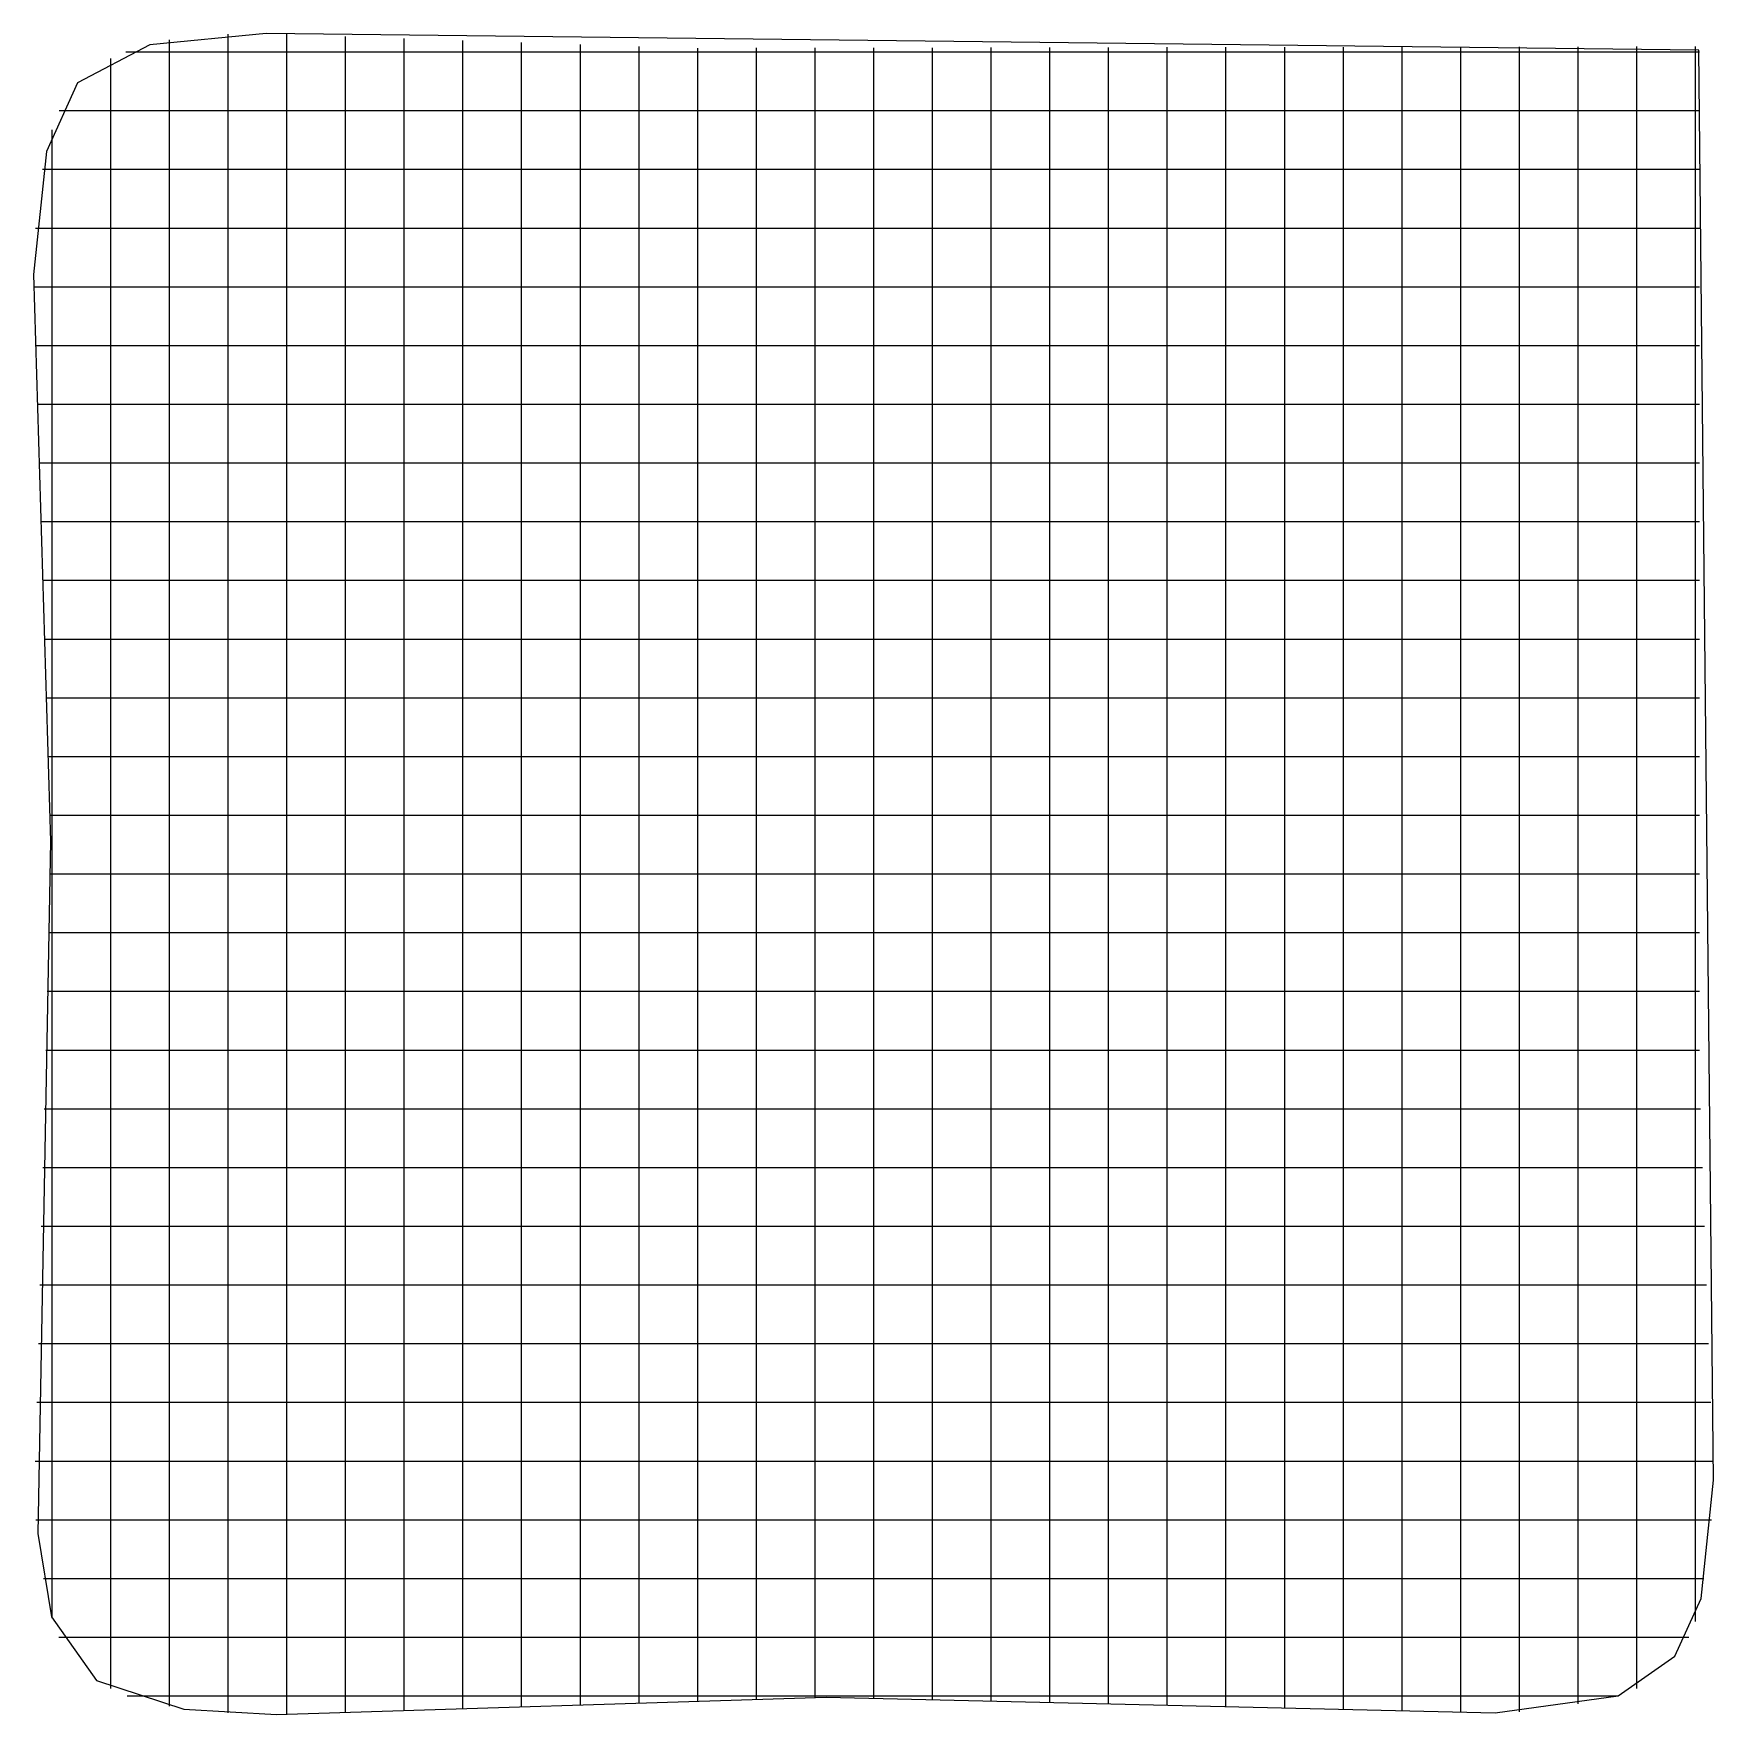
# Model space of a CAD drawing. Header units: metres. Extents: x 0.4 to 14.7, y 0.4 to 14.7.
import ezdxf

# ---------------------------------------------------------------- set-up
doc = ezdxf.new("R2010")
doc.units = ezdxf.units.M

msp = doc.modelspace()

# ---------------------------------------------------------------- linework, layer by layer
for p, q in [((2.093, 14.743), (2.093, 14.744)), ((2.093, 14.488), (2.093, 14.743)), ((1.593, 14.44), (1.593, 14.695)), ((2.593, 14.487), (2.593, 14.742)), ((3.093, 14.469), (3.093, 14.724)), ((3.593, 14.452), (3.593, 14.707)), ((4.093, 14.689), (4.093, 14.69)), ((4.093, 14.435), (4.093, 14.689)), ((4.593, 14.417), (4.593, 14.672)), ((5.093, 14.4), (5.093, 14.655)), ((5.593, 14.382), (5.593, 14.637)), ((6.093, 14.37), (6.093, 14.625)), ((6.593, 14.371), (6.593, 14.626)), ((7.093, 14.372), (7.093, 14.627)), ((7.593, 14.373), (7.593, 14.628)), ((8.093, 14.373), (8.093, 14.628)), ((8.593, 14.374), (8.593, 14.629)), ((9.093, 14.375), (9.093, 14.63)), ((9.593, 14.375), (9.593, 14.63)), ((10.093, 14.376), (10.093, 14.631)), ((10.593, 14.377), (10.593, 14.632)), ((11.093, 14.378), (11.093, 14.633)), ((11.593, 14.378), (11.593, 14.633)), ((12.093, 14.379), (12.093, 14.634)), ((12.593, 14.38), (12.593, 14.635)), ((13.093, 14.635), (13.093, 14.636)), ((13.093, 14.381), (13.093, 14.635)), ((13.593, 14.381), (13.593, 14.636)), ((14.093, 14.382), (14.093, 14.637)), ((14.593, 14.383), (14.593, 14.638)), ((1.093, 14.536), (1.093, 14.537)), ((1.093, 14.282), (1.093, 14.536)), ((1.221, 14.592), (1.476, 14.592)), ((1.221, 14.592), (1.476, 14.592)), ((1.476, 14.592), (1.552, 14.592)), ((1.552, 14.592), (1.598, 14.592)), ((1.598, 14.592), (2.87, 14.592)), ((2.093, 14.277), (2.093, 14.488)), ((2.593, 14.274), (2.593, 14.487)), ((2.87, 14.592), (3.098, 14.592)), ((3.093, 14.262), (3.093, 14.469)), ((3.098, 14.592), (3.352, 14.592)), ((3.352, 14.592), (3.398, 14.592)), ((3.398, 14.592), (4.67, 14.592)), ((4.67, 14.592), (4.898, 14.592)), ((4.898, 14.592), (5.152, 14.592)), ((5.152, 14.592), (5.198, 14.592)), ((5.198, 14.592), (5.917, 14.592)), ((5.917, 14.592), (6.172, 14.592)), ((6.172, 14.592), (6.399, 14.592)), ((6.399, 14.592), (7.672, 14.592)), ((7.672, 14.592), (7.717, 14.592)), ((7.717, 14.592), (7.972, 14.592)), ((7.972, 14.592), (8.199, 14.592)), ((8.199, 14.592), (9.472, 14.592)), ((9.472, 14.592), (9.517, 14.592)), ((9.517, 14.592), (9.772, 14.592)), ((9.772, 14.592), (9.999, 14.592)), ((9.999, 14.592), (11.272, 14.592)), ((11.272, 14.592), (11.317, 14.592)), ((11.317, 14.592), (11.572, 14.592)), ((11.572, 14.592), (11.799, 14.592)), ((11.799, 14.592), (13.072, 14.592)), ((13.072, 14.592), (13.117, 14.592)), ((13.117, 14.592), (13.372, 14.592)), ((13.372, 14.592), (13.599, 14.592)), ((13.599, 14.592), (14.581, 14.592)), ((14.581, 14.592), (14.626, 14.592)), ((1.593, 14.245), (1.593, 14.44)), ((3.593, 14.25), (3.593, 14.452)), ((4.093, 14.237), (4.093, 14.435)), ((4.593, 14.225), (4.593, 14.417)), ((5.093, 14.213), (5.093, 14.4)), ((5.593, 14.2), (5.593, 14.382)), ((6.093, 14.192), (6.093, 14.37)), ((6.593, 14.195), (6.593, 14.371)), ((7.093, 14.198), (7.093, 14.372)), ((7.593, 14.199), (7.593, 14.373)), ((8.093, 14.197), (8.093, 14.373)), ((8.593, 14.196), (8.593, 14.374)), ((9.093, 14.195), (9.093, 14.375)), ((9.593, 14.193), (9.593, 14.375)), ((10.093, 14.192), (10.093, 14.376)), ((10.593, 14.191), (10.593, 14.377)), ((11.093, 14.19), (11.093, 14.378)), ((11.593, 14.188), (11.593, 14.378)), ((12.093, 14.187), (12.093, 14.379)), ((12.593, 14.186), (12.593, 14.38)), ((13.093, 14.187), (13.093, 14.381)), ((13.593, 14.198), (13.593, 14.381)), ((14.093, 14.218), (14.093, 14.382)), ((14.593, 14.306), (14.593, 14.383)), ((1.093, 14.133), (1.093, 14.282)), ((1.593, 12.972), (1.593, 14.245)), ((2.093, 13.004), (2.093, 14.277)), ((2.593, 13.001), (2.593, 14.274)), ((3.093, 12.989), (3.093, 14.262)), ((3.593, 12.977), (3.593, 14.25)), ((4.093, 12.964), (4.093, 14.237)), ((4.593, 12.952), (4.593, 14.225)), ((5.093, 12.94), (5.093, 14.213)), ((5.593, 12.927), (5.593, 14.2)), ((6.093, 12.919), (6.093, 14.192)), ((6.593, 12.923), (6.593, 14.195)), ((7.093, 12.926), (7.093, 14.198)), ((7.593, 12.925), (7.593, 14.199)), ((8.093, 12.924), (8.093, 14.197)), ((8.593, 12.923), (8.593, 14.196)), ((9.093, 12.922), (9.093, 14.195)), ((9.593, 12.921), (9.593, 14.193)), ((10.093, 12.92), (10.093, 14.192)), ((10.593, 12.919), (10.593, 14.191)), ((11.093, 12.917), (11.093, 14.19)), ((11.593, 12.916), (11.593, 14.188)), ((12.093, 12.915), (12.093, 14.187)), ((12.593, 12.914), (12.593, 14.186)), ((13.093, 12.914), (13.093, 14.187)), ((13.593, 12.925), (13.593, 14.198)), ((14.093, 12.946), (14.093, 14.218)), ((14.593, 14.261), (14.593, 14.306)), ((14.593, 12.988), (14.593, 14.261)), ((0.654, 14.092), (0.909, 14.092)), ((0.654, 14.092), (0.909, 14.092)), ((0.909, 14.092), (1.071, 14.092)), ((1.071, 14.092), (2.344, 14.092)), ((1.093, 12.86), (1.093, 14.133)), ((2.344, 14.092), (2.389, 14.092)), ((2.389, 14.092), (2.644, 14.092)), ((2.644, 14.092), (2.871, 14.092)), ((2.871, 14.092), (4.144, 14.092)), ((4.144, 14.092), (4.189, 14.092)), ((4.189, 14.092), (4.444, 14.092)), ((4.444, 14.092), (4.671, 14.092)), ((4.671, 14.092), (5.944, 14.092)), ((5.944, 14.092), (5.989, 14.092)), ((5.989, 14.092), (6.244, 14.092)), ((6.244, 14.092), (6.471, 14.092)), ((6.471, 14.092), (7.744, 14.092)), ((7.744, 14.092), (7.789, 14.092)), ((7.789, 14.092), (8.044, 14.092)), ((8.044, 14.092), (8.271, 14.092)), ((8.271, 14.092), (9.544, 14.092)), ((9.544, 14.092), (9.589, 14.092)), ((9.589, 14.092), (9.844, 14.092)), ((9.844, 14.092), (10.071, 14.092)), ((10.071, 14.092), (11.344, 14.092)), ((11.344, 14.092), (11.389, 14.092)), ((11.389, 14.092), (11.644, 14.092)), ((11.644, 14.092), (11.871, 14.092)), ((11.871, 14.092), (13.144, 14.092)), ((13.144, 14.092), (13.189, 14.092)), ((13.189, 14.092), (13.444, 14.092)), ((13.444, 14.092), (13.671, 14.092)), ((13.671, 14.092), (14.581, 14.092)), ((14.581, 14.092), (14.626, 14.092)), ((0.593, 13.918), (0.593, 13.929)), ((0.593, 13.663), (0.593, 13.918)), ((0.593, 13.436), (0.593, 13.663)), ((0.511, 13.592), (0.766, 13.592)), ((0.511, 13.592), (0.766, 13.592)), ((0.766, 13.592), (0.95, 13.592)), ((0.95, 13.592), (2.222, 13.592)), ((2.222, 13.592), (2.268, 13.592)), ((2.268, 13.592), (2.522, 13.592)), ((2.522, 13.592), (2.75, 13.592)), ((2.75, 13.592), (4.022, 13.592)), ((4.022, 13.592), (4.068, 13.592)), ((4.068, 13.592), (4.322, 13.592)), ((4.322, 13.592), (4.55, 13.592)), ((4.55, 13.592), (5.822, 13.592)), ((5.822, 13.592), (5.868, 13.592)), ((5.868, 13.592), (6.122, 13.592)), ((6.122, 13.592), (6.35, 13.592)), ((6.35, 13.592), (7.622, 13.592)), ((7.622, 13.592), (7.668, 13.592)), ((7.668, 13.592), (7.922, 13.592)), ((7.922, 13.592), (8.15, 13.592)), ((8.15, 13.592), (9.422, 13.592)), ((9.422, 13.592), (9.468, 13.592)), ((9.468, 13.592), (9.722, 13.592)), ((9.722, 13.592), (9.95, 13.592)), ((9.95, 13.592), (11.222, 13.592)), ((11.222, 13.592), (11.268, 13.592)), ((11.268, 13.592), (11.522, 13.592)), ((11.522, 13.592), (11.75, 13.592)), ((11.75, 13.592), (13.022, 13.592)), ((13.022, 13.592), (13.068, 13.592)), ((13.068, 13.592), (13.322, 13.592)), ((13.322, 13.592), (13.55, 13.592)), ((13.55, 13.592), (14.581, 13.592)), ((14.581, 13.592), (14.626, 13.592)), ((0.593, 12.163), (0.593, 13.436)), ((0.451, 13.092), (0.706, 13.092)), ((0.451, 13.092), (0.706, 13.092)), ((0.706, 13.092), (0.899, 13.092)), ((0.899, 13.092), (2.171, 13.092)), ((2.171, 13.092), (2.217, 13.092)), ((2.217, 13.092), (2.471, 13.092)), ((2.471, 13.092), (2.699, 13.092)), ((2.699, 13.092), (3.971, 13.092)), ((3.971, 13.092), (4.017, 13.092)), ((4.017, 13.092), (4.271, 13.092)), ((4.271, 13.092), (4.499, 13.092)), ((4.499, 13.092), (5.771, 13.092)), ((5.771, 13.092), (5.817, 13.092)), ((5.817, 13.092), (6.071, 13.092)), ((6.071, 13.092), (6.299, 13.092)), ((6.299, 13.092), (7.571, 13.092)), ((7.571, 13.092), (7.617, 13.092)), ((7.617, 13.092), (7.871, 13.092)), ((7.871, 13.092), (8.099, 13.092)), ((8.099, 13.092), (9.371, 13.092)), ((9.371, 13.092), (9.417, 13.092)), ((9.417, 13.092), (9.671, 13.092)), ((9.671, 13.092), (9.899, 13.092)), ((9.899, 13.092), (11.171, 13.092)), ((11.171, 13.092), (11.217, 13.092)), ((11.217, 13.092), (11.471, 13.092)), ((11.471, 13.092), (11.699, 13.092)), ((11.699, 13.092), (12.971, 13.092)), ((12.971, 13.092), (13.017, 13.092)), ((13.017, 13.092), (13.271, 13.092)), ((13.271, 13.092), (13.499, 13.092)), ((13.499, 13.092), (14.581, 13.092)), ((14.581, 13.092), (14.626, 13.092)), ((1.593, 12.927), (1.593, 12.972)), ((1.593, 12.672), (1.593, 12.927)), ((2.093, 12.959), (2.093, 13.004)), ((2.093, 12.704), (2.093, 12.959)), ((2.593, 12.956), (2.593, 13.001)), ((2.593, 12.702), (2.593, 12.956)), ((3.093, 12.944), (3.093, 12.989)), ((3.093, 12.689), (3.093, 12.944)), ((3.593, 12.932), (3.593, 12.977)), ((3.593, 12.677), (3.593, 12.932)), ((4.093, 12.919), (4.093, 12.964)), ((4.093, 12.664), (4.093, 12.919)), ((4.593, 12.907), (4.593, 12.952)), ((4.593, 12.652), (4.593, 12.907)), ((5.093, 12.895), (5.093, 12.94)), ((5.093, 12.64), (5.093, 12.895)), ((5.593, 12.882), (5.593, 12.927)), ((6.093, 12.874), (6.093, 12.919)), ((6.593, 12.877), (6.593, 12.923)), ((7.093, 12.88), (7.093, 12.926)), ((7.593, 12.88), (7.593, 12.925)), ((8.093, 12.879), (8.093, 12.924)), ((8.593, 12.878), (8.593, 12.923)), ((9.093, 12.877), (9.093, 12.922)), ((9.593, 12.875), (9.593, 12.921)), ((10.093, 12.874), (10.093, 12.92)), ((10.593, 12.873), (10.593, 12.919)), ((11.093, 12.871), (11.093, 12.917)), ((11.593, 12.87), (11.593, 12.916)), ((12.093, 12.869), (12.093, 12.915)), ((12.593, 12.868), (12.593, 12.914)), ((13.093, 12.868), (13.093, 12.914)), ((13.593, 12.88), (13.593, 12.925)), ((14.093, 12.9), (14.093, 12.946)), ((14.093, 12.646), (14.093, 12.9)), ((14.593, 12.76), (14.593, 12.988)), ((1.093, 12.815), (1.093, 12.86)), ((1.093, 12.56), (1.093, 12.815)), ((5.593, 12.627), (5.593, 12.882)), ((6.093, 12.619), (6.093, 12.874)), ((6.593, 12.623), (6.593, 12.877)), ((7.093, 12.626), (7.093, 12.88)), ((7.593, 12.626), (7.593, 12.88)), ((8.093, 12.624), (8.093, 12.879)), ((8.593, 12.623), (8.593, 12.878)), ((9.093, 12.622), (9.093, 12.877)), ((9.593, 12.621), (9.593, 12.875)), ((10.093, 12.62), (10.093, 12.874)), ((10.593, 12.619), (10.593, 12.873)), ((11.093, 12.618), (11.093, 12.871)), ((11.593, 12.616), (11.593, 12.87)), ((12.093, 12.615), (12.093, 12.869)), ((12.593, 12.614), (12.593, 12.868)), ((13.093, 12.615), (13.093, 12.868)), ((13.593, 12.625), (13.593, 12.88)), ((14.593, 12.506), (14.593, 12.76)), ((1.593, 12.445), (1.593, 12.672)), ((2.093, 12.477), (2.093, 12.704)), ((2.593, 12.474), (2.593, 12.702)), ((3.093, 12.462), (3.093, 12.689)), ((3.593, 12.45), (3.593, 12.677)), ((4.093, 12.437), (4.093, 12.664)), ((4.593, 12.425), (4.593, 12.652)), ((5.093, 12.413), (5.093, 12.64)), ((5.593, 12.4), (5.593, 12.627)), ((6.093, 12.392), (6.093, 12.619)), ((6.593, 12.395), (6.593, 12.623)), ((7.093, 12.398), (7.093, 12.626)), ((7.593, 12.399), (7.593, 12.626)), ((8.093, 12.397), (8.093, 12.624)), ((8.593, 12.396), (8.593, 12.623)), ((9.093, 12.395), (9.093, 12.622)), ((9.593, 12.393), (9.593, 12.621)), ((10.093, 12.392), (10.093, 12.62)), ((10.593, 12.391), (10.593, 12.619)), ((11.093, 12.39), (11.093, 12.618)), ((11.593, 12.388), (11.593, 12.616)), ((12.093, 12.387), (12.093, 12.615)), ((12.593, 12.386), (12.593, 12.614)), ((13.093, 12.387), (13.093, 12.615)), ((13.593, 12.398), (13.593, 12.625)), ((14.093, 12.418), (14.093, 12.646)), ((0.438, 12.592), (0.693, 12.592)), ((0.438, 12.592), (0.693, 12.592)), ((0.693, 12.592), (0.888, 12.592)), ((0.888, 12.592), (2.16, 12.592)), ((1.093, 12.333), (1.093, 12.56)), ((2.093, 11.204), (2.093, 12.477)), ((2.16, 12.592), (2.206, 12.592)), ((2.206, 12.592), (2.46, 12.592)), ((2.46, 12.592), (2.688, 12.592)), ((2.593, 11.201), (2.593, 12.474)), ((2.688, 12.592), (3.96, 12.592)), ((3.093, 11.189), (3.093, 12.462)), ((3.96, 12.592), (4.006, 12.592)), ((4.006, 12.592), (4.26, 12.592)), ((4.26, 12.592), (4.488, 12.592)), ((4.488, 12.592), (5.76, 12.592)), ((5.76, 12.592), (5.806, 12.592)), ((5.806, 12.592), (6.06, 12.592)), ((6.06, 12.592), (6.288, 12.592)), ((6.288, 12.592), (7.56, 12.592)), ((7.56, 12.592), (7.606, 12.592)), ((7.606, 12.592), (7.86, 12.592)), ((7.86, 12.592), (8.088, 12.592)), ((8.088, 12.592), (9.36, 12.592)), ((9.36, 12.592), (9.406, 12.592)), ((9.406, 12.592), (9.66, 12.592)), ((9.66, 12.592), (9.888, 12.592)), ((9.888, 12.592), (11.16, 12.592)), ((11.16, 12.592), (11.206, 12.592)), ((11.206, 12.592), (11.46, 12.592)), ((11.46, 12.592), (11.688, 12.592)), ((11.688, 12.592), (12.96, 12.592)), ((12.96, 12.592), (13.006, 12.592)), ((13.006, 12.592), (13.26, 12.592)), ((13.26, 12.592), (13.488, 12.592)), ((13.488, 12.592), (14.581, 12.592)), ((14.581, 12.592), (14.626, 12.592)), ((14.593, 12.461), (14.593, 12.506)), ((14.593, 11.188), (14.593, 12.461)), ((1.093, 11.06), (1.093, 12.333)), ((1.593, 11.172), (1.593, 12.445)), ((3.593, 11.177), (3.593, 12.45)), ((4.093, 11.164), (4.093, 12.437)), ((4.593, 11.152), (4.593, 12.425)), ((5.093, 11.14), (5.093, 12.413)), ((5.593, 11.127), (5.593, 12.4)), ((6.093, 11.119), (6.093, 12.392)), ((6.593, 11.123), (6.593, 12.395)), ((7.093, 11.126), (7.093, 12.398)), ((7.593, 11.125), (7.593, 12.399)), ((8.093, 11.124), (8.093, 12.397)), ((8.593, 11.123), (8.593, 12.396)), ((9.093, 11.122), (9.093, 12.395)), ((9.593, 11.121), (9.593, 12.393)), ((10.093, 11.12), (10.093, 12.392)), ((10.593, 11.119), (10.593, 12.391)), ((11.093, 11.117), (11.093, 12.39)), ((11.593, 11.116), (11.593, 12.388)), ((12.093, 11.115), (12.093, 12.387)), ((12.593, 11.114), (12.593, 12.386)), ((13.093, 11.114), (13.093, 12.387)), ((13.593, 11.125), (13.593, 12.398)), ((14.093, 11.146), (14.093, 12.418)), ((0.453, 12.092), (0.708, 12.092)), ((0.453, 12.092), (0.708, 12.092)), ((0.593, 12.118), (0.593, 12.163)), ((0.593, 11.863), (0.593, 12.118)), ((0.708, 12.092), (0.901, 12.092)), ((0.901, 12.092), (2.173, 12.092)), ((2.173, 12.092), (2.219, 12.092)), ((2.219, 12.092), (2.473, 12.092)), ((2.473, 12.092), (2.701, 12.092)), ((2.701, 12.092), (3.973, 12.092)), ((3.973, 12.092), (4.019, 12.092)), ((4.019, 12.092), (4.273, 12.092)), ((4.273, 12.092), (4.501, 12.092)), ((4.501, 12.092), (5.773, 12.092)), ((5.773, 12.092), (5.819, 12.092)), ((5.819, 12.092), (6.073, 12.092)), ((6.073, 12.092), (6.301, 12.092)), ((6.301, 12.092), (7.573, 12.092)), ((7.573, 12.092), (7.619, 12.092)), ((7.619, 12.092), (7.873, 12.092)), ((7.873, 12.092), (8.101, 12.092)), ((8.101, 12.092), (9.373, 12.092)), ((9.373, 12.092), (9.419, 12.092)), ((9.419, 12.092), (9.673, 12.092)), ((9.673, 12.092), (9.901, 12.092)), ((9.901, 12.092), (11.173, 12.092)), ((11.173, 12.092), (11.219, 12.092)), ((11.219, 12.092), (11.473, 12.092)), ((11.473, 12.092), (11.701, 12.092)), ((11.701, 12.092), (12.973, 12.092)), ((12.973, 12.092), (13.019, 12.092)), ((13.019, 12.092), (13.273, 12.092)), ((13.273, 12.092), (13.501, 12.092)), ((13.501, 12.092), (14.581, 12.092)), ((14.581, 12.092), (14.626, 12.092)), ((0.593, 11.636), (0.593, 11.863)), ((0.593, 10.363), (0.593, 11.636)), ((0.468, 11.592), (0.723, 11.592)), ((0.468, 11.592), (0.723, 11.592)), ((0.723, 11.592), (0.913, 11.592)), ((0.913, 11.592), (2.186, 11.592)), ((2.186, 11.592), (2.231, 11.592)), ((2.231, 11.592), (2.486, 11.592)), ((2.486, 11.592), (2.713, 11.592)), ((2.713, 11.592), (3.986, 11.592)), ((3.986, 11.592), (4.031, 11.592)), ((4.031, 11.592), (4.286, 11.592)), ((4.286, 11.592), (4.513, 11.592)), ((4.513, 11.592), (5.786, 11.592)), ((5.786, 11.592), (5.831, 11.592)), ((5.831, 11.592), (6.086, 11.592)), ((6.086, 11.592), (6.313, 11.592)), ((6.313, 11.592), (7.586, 11.592)), ((7.586, 11.592), (7.631, 11.592)), ((7.631, 11.592), (7.886, 11.592)), ((7.886, 11.592), (8.113, 11.592)), ((8.113, 11.592), (9.386, 11.592)), ((9.386, 11.592), (9.431, 11.592)), ((9.431, 11.592), (9.686, 11.592)), ((9.686, 11.592), (9.913, 11.592)), ((9.913, 11.592), (11.186, 11.592)), ((11.186, 11.592), (11.231, 11.592)), ((11.231, 11.592), (11.486, 11.592)), ((11.486, 11.592), (11.713, 11.592)), ((11.713, 11.592), (12.986, 11.592)), ((12.986, 11.592), (13.031, 11.592)), ((13.031, 11.592), (13.286, 11.592)), ((13.286, 11.592), (13.513, 11.592)), ((13.513, 11.592), (14.581, 11.592)), ((14.581, 11.592), (14.626, 11.592)), ((1.593, 11.127), (1.593, 11.172)), ((2.093, 11.159), (2.093, 11.204)), ((2.593, 11.156), (2.593, 11.201)), ((3.093, 11.144), (3.093, 11.189)), ((3.593, 11.132), (3.593, 11.177)), ((14.593, 10.96), (14.593, 11.188)), ((0.484, 11.092), (0.739, 11.092)), ((0.484, 11.092), (0.739, 11.092)), ((0.739, 11.092), (0.927, 11.092)), ((0.927, 11.092), (2.199, 11.092)), ((1.093, 11.015), (1.093, 11.06)), ((1.593, 10.872), (1.593, 11.127)), ((2.093, 10.904), (2.093, 11.159)), ((2.199, 11.092), (2.245, 11.092)), ((2.245, 11.092), (2.499, 11.092)), ((2.499, 11.092), (2.727, 11.092)), ((2.593, 10.902), (2.593, 11.156)), ((2.727, 11.092), (3.999, 11.092)), ((3.093, 10.889), (3.093, 11.144)), ((3.593, 10.877), (3.593, 11.132)), ((3.999, 11.092), (4.045, 11.092)), ((4.045, 11.092), (4.299, 11.092)), ((4.093, 11.119), (4.093, 11.164)), ((4.093, 10.864), (4.093, 11.119)), ((4.299, 11.092), (4.527, 11.092)), ((4.527, 11.092), (5.799, 11.092)), ((4.593, 11.107), (4.593, 11.152)), ((4.593, 10.852), (4.593, 11.107)), ((5.093, 11.095), (5.093, 11.14)), ((5.093, 10.84), (5.093, 11.095)), ((5.593, 11.082), (5.593, 11.127)), ((5.593, 10.827), (5.593, 11.082)), ((5.799, 11.092), (5.845, 11.092)), ((5.845, 11.092), (6.099, 11.092)), ((6.093, 11.074), (6.093, 11.119)), ((6.093, 10.819), (6.093, 11.074)), ((6.099, 11.092), (6.327, 11.092)), ((6.327, 11.092), (7.599, 11.092)), ((6.593, 11.077), (6.593, 11.123)), ((6.593, 10.823), (6.593, 11.077)), ((7.093, 11.08), (7.093, 11.126)), ((7.093, 10.826), (7.093, 11.08)), ((7.593, 11.08), (7.593, 11.125)), ((7.593, 10.826), (7.593, 11.08)), ((7.599, 11.092), (7.645, 11.092)), ((7.645, 11.092), (7.899, 11.092)), ((7.899, 11.092), (8.127, 11.092)), ((8.093, 11.079), (8.093, 11.124)), ((8.093, 10.824), (8.093, 11.079)), ((8.127, 11.092), (9.399, 11.092)), ((8.593, 11.078), (8.593, 11.123)), ((8.593, 10.823), (8.593, 11.078)), ((9.093, 11.077), (9.093, 11.122)), ((9.093, 10.822), (9.093, 11.077)), ((9.399, 11.092), (9.445, 11.092)), ((9.445, 11.092), (9.699, 11.092)), ((9.593, 11.075), (9.593, 11.121)), ((9.593, 10.821), (9.593, 11.075)), ((9.699, 11.092), (9.927, 11.092)), ((9.927, 11.092), (11.199, 11.092)), ((10.093, 11.074), (10.093, 11.12)), ((10.093, 10.82), (10.093, 11.074)), ((10.593, 11.073), (10.593, 11.119)), ((10.593, 10.819), (10.593, 11.073)), ((11.093, 11.071), (11.093, 11.117)), ((11.093, 10.818), (11.093, 11.071)), ((11.199, 11.092), (11.245, 11.092)), ((11.245, 11.092), (11.499, 11.092)), ((11.499, 11.092), (11.727, 11.092)), ((11.593, 11.07), (11.593, 11.116)), ((11.593, 10.816), (11.593, 11.07)), ((11.727, 11.092), (12.999, 11.092)), ((12.093, 11.069), (12.093, 11.115)), ((12.093, 10.815), (12.093, 11.069)), ((12.593, 11.068), (12.593, 11.114)), ((12.593, 10.814), (12.593, 11.068)), ((12.999, 11.092), (13.045, 11.092)), ((13.045, 11.092), (13.299, 11.092)), ((13.093, 11.068), (13.093, 11.114)), ((13.093, 10.815), (13.093, 11.068)), ((13.299, 11.092), (13.527, 11.092)), ((13.527, 11.092), (14.581, 11.092)), ((13.593, 11.08), (13.593, 11.125)), ((13.593, 10.825), (13.593, 11.08)), ((14.093, 11.1), (14.093, 11.146)), ((14.093, 10.846), (14.093, 11.1)), ((14.581, 11.092), (14.626, 11.092)), ((1.093, 10.76), (1.093, 11.015)), ((2.093, 10.677), (2.093, 10.904)), ((2.593, 10.674), (2.593, 10.902)), ((3.093, 10.662), (3.093, 10.889)), ((14.593, 10.706), (14.593, 10.96)), ((1.093, 10.533), (1.093, 10.76)), ((1.593, 10.645), (1.593, 10.872)), ((3.593, 10.65), (3.593, 10.877)), ((4.093, 10.637), (4.093, 10.864)), ((4.593, 10.625), (4.593, 10.852)), ((5.093, 10.613), (5.093, 10.84)), ((5.593, 10.6), (5.593, 10.827)), ((6.093, 10.592), (6.093, 10.819)), ((6.593, 10.595), (6.593, 10.823)), ((7.093, 10.598), (7.093, 10.826)), ((7.593, 10.599), (7.593, 10.826)), ((8.093, 10.597), (8.093, 10.824)), ((8.593, 10.596), (8.593, 10.823)), ((9.093, 10.595), (9.093, 10.822)), ((9.593, 10.593), (9.593, 10.821)), ((10.093, 10.592), (10.093, 10.82)), ((10.593, 10.591), (10.593, 10.819)), ((11.093, 10.59), (11.093, 10.818)), ((11.593, 10.588), (11.593, 10.816)), ((12.093, 10.587), (12.093, 10.815)), ((12.593, 10.586), (12.593, 10.814)), ((13.093, 10.587), (13.093, 10.815)), ((13.593, 10.598), (13.593, 10.825)), ((14.093, 10.618), (14.093, 10.846)), ((0.499, 10.592), (0.754, 10.592)), ((0.499, 10.592), (0.754, 10.592)), ((0.754, 10.592), (0.94, 10.592)), ((0.94, 10.592), (2.212, 10.592)), ((1.593, 9.372), (1.593, 10.645)), ((2.093, 9.404), (2.093, 10.677)), ((2.212, 10.592), (2.258, 10.592)), ((2.258, 10.592), (2.512, 10.592)), ((2.512, 10.592), (2.74, 10.592)), ((2.593, 9.401), (2.593, 10.674)), ((2.74, 10.592), (4.012, 10.592)), ((3.093, 9.389), (3.093, 10.662)), ((3.593, 9.377), (3.593, 10.65)), ((4.012, 10.592), (4.058, 10.592)), ((4.058, 10.592), (4.312, 10.592)), ((4.093, 9.364), (4.093, 10.637)), ((4.312, 10.592), (4.54, 10.592)), ((4.54, 10.592), (5.812, 10.592)), ((4.593, 9.352), (4.593, 10.625)), ((5.093, 9.34), (5.093, 10.613)), ((5.593, 9.327), (5.593, 10.6)), ((5.812, 10.592), (5.858, 10.592)), ((5.858, 10.592), (6.112, 10.592)), ((6.093, 9.319), (6.093, 10.592)), ((6.112, 10.592), (6.34, 10.592)), ((6.34, 10.592), (7.612, 10.592)), ((6.593, 9.323), (6.593, 10.595)), ((7.093, 9.326), (7.093, 10.598)), ((7.593, 9.325), (7.593, 10.599)), ((7.612, 10.592), (7.658, 10.592)), ((7.658, 10.592), (7.912, 10.592)), ((7.912, 10.592), (8.14, 10.592)), ((8.093, 9.324), (8.093, 10.597)), ((8.14, 10.592), (9.412, 10.592)), ((8.593, 9.323), (8.593, 10.596)), ((9.093, 9.322), (9.093, 10.595)), ((9.412, 10.592), (9.458, 10.592)), ((9.458, 10.592), (9.712, 10.592)), ((9.593, 9.321), (9.593, 10.593)), ((9.712, 10.592), (9.94, 10.592)), ((9.94, 10.592), (11.212, 10.592)), ((10.093, 9.32), (10.093, 10.592)), ((11.212, 10.592), (11.258, 10.592)), ((11.258, 10.592), (11.512, 10.592)), ((11.512, 10.592), (11.74, 10.592)), ((11.74, 10.592), (13.012, 10.592)), ((13.012, 10.592), (13.058, 10.592)), ((13.058, 10.592), (13.312, 10.592)), ((13.312, 10.592), (13.54, 10.592)), ((13.54, 10.592), (14.581, 10.592)), ((13.593, 9.325), (13.593, 10.598)), ((14.093, 9.346), (14.093, 10.618)), ((14.581, 10.592), (14.626, 10.592)), ((14.593, 10.661), (14.593, 10.706)), ((14.593, 9.388), (14.593, 10.661)), ((1.093, 9.26), (1.093, 10.533)), ((10.593, 9.319), (10.593, 10.591)), ((11.093, 9.317), (11.093, 10.59)), ((11.593, 9.316), (11.593, 10.588)), ((12.093, 9.315), (12.093, 10.587)), ((12.593, 9.314), (12.593, 10.586)), ((13.093, 9.314), (13.093, 10.587)), ((0.593, 10.318), (0.593, 10.363)), ((0.593, 10.063), (0.593, 10.318)), ((0.514, 10.092), (0.769, 10.092)), ((0.514, 10.092), (0.769, 10.092)), ((0.593, 9.836), (0.593, 10.063)), ((0.769, 10.092), (0.952, 10.092)), ((0.952, 10.092), (2.225, 10.092)), ((2.225, 10.092), (2.27, 10.092)), ((2.27, 10.092), (2.525, 10.092)), ((2.525, 10.092), (2.752, 10.092)), ((2.752, 10.092), (4.025, 10.092)), ((4.025, 10.092), (4.07, 10.092)), ((4.07, 10.092), (4.325, 10.092)), ((4.325, 10.092), (4.552, 10.092)), ((4.552, 10.092), (5.825, 10.092)), ((5.825, 10.092), (5.87, 10.092)), ((5.87, 10.092), (6.125, 10.092)), ((6.125, 10.092), (6.352, 10.092)), ((6.352, 10.092), (7.625, 10.092)), ((7.625, 10.092), (7.67, 10.092)), ((7.67, 10.092), (7.925, 10.092)), ((7.925, 10.092), (8.152, 10.092)), ((8.152, 10.092), (9.425, 10.092)), ((9.425, 10.092), (9.47, 10.092)), ((9.47, 10.092), (9.725, 10.092)), ((9.725, 10.092), (9.952, 10.092)), ((9.952, 10.092), (11.225, 10.092)), ((11.225, 10.092), (11.27, 10.092)), ((11.27, 10.092), (11.525, 10.092)), ((11.525, 10.092), (11.752, 10.092)), ((11.752, 10.092), (13.025, 10.092)), ((13.025, 10.092), (13.07, 10.092)), ((13.07, 10.092), (13.325, 10.092)), ((13.325, 10.092), (13.552, 10.092)), ((13.552, 10.092), (14.581, 10.092)), ((14.581, 10.092), (14.626, 10.092)), ((0.593, 8.563), (0.593, 9.836)), ((0.529, 9.592), (0.784, 9.592)), ((0.529, 9.592), (0.784, 9.592)), ((0.784, 9.592), (0.965, 9.592)), ((0.965, 9.592), (2.238, 9.592)), ((2.238, 9.592), (2.284, 9.592)), ((2.284, 9.592), (2.538, 9.592)), ((2.538, 9.592), (2.765, 9.592)), ((2.765, 9.592), (4.038, 9.592)), ((4.038, 9.592), (4.084, 9.592)), ((4.084, 9.592), (4.338, 9.592)), ((4.338, 9.592), (4.565, 9.592)), ((4.565, 9.592), (5.838, 9.592)), ((5.838, 9.592), (5.884, 9.592)), ((5.884, 9.592), (6.138, 9.592)), ((6.138, 9.592), (6.365, 9.592)), ((6.365, 9.592), (7.638, 9.592)), ((7.638, 9.592), (7.684, 9.592)), ((7.684, 9.592), (7.938, 9.592)), ((7.938, 9.592), (8.165, 9.592)), ((8.165, 9.592), (9.438, 9.592)), ((9.438, 9.592), (9.484, 9.592)), ((9.484, 9.592), (9.738, 9.592)), ((9.738, 9.592), (9.965, 9.592)), ((9.965, 9.592), (11.238, 9.592)), ((11.238, 9.592), (11.284, 9.592)), ((11.284, 9.592), (11.538, 9.592)), ((11.538, 9.592), (11.765, 9.592)), ((11.765, 9.592), (13.038, 9.592)), ((13.038, 9.592), (13.084, 9.592)), ((13.084, 9.592), (13.338, 9.592)), ((13.338, 9.592), (13.565, 9.592)), ((13.565, 9.592), (14.581, 9.592)), ((14.581, 9.592), (14.626, 9.592)), ((1.593, 9.327), (1.593, 9.372)), ((1.593, 9.072), (1.593, 9.327)), ((2.093, 9.359), (2.093, 9.404)), ((2.093, 9.104), (2.093, 9.359)), ((2.593, 9.356), (2.593, 9.401)), ((2.593, 9.102), (2.593, 9.356)), ((3.093, 9.344), (3.093, 9.389)), ((3.093, 9.089), (3.093, 9.344)), ((3.593, 9.332), (3.593, 9.377)), ((3.593, 9.077), (3.593, 9.332)), ((4.093, 9.319), (4.093, 9.364)), ((4.093, 9.064), (4.093, 9.319)), ((4.593, 9.307), (4.593, 9.352)), ((4.593, 9.052), (4.593, 9.307)), ((5.093, 9.295), (5.093, 9.34)), ((5.593, 9.282), (5.593, 9.327)), ((6.093, 9.274), (6.093, 9.319)), ((6.593, 9.277), (6.593, 9.323)), ((7.093, 9.28), (7.093, 9.326)), ((7.593, 9.28), (7.593, 9.325)), ((8.093, 9.279), (8.093, 9.324)), ((8.593, 9.278), (8.593, 9.323)), ((9.093, 9.277), (9.093, 9.322)), ((9.593, 9.275), (9.593, 9.321)), ((10.093, 9.274), (10.093, 9.32)), ((10.593, 9.273), (10.593, 9.319)), ((11.093, 9.271), (11.093, 9.317)), ((11.593, 9.27), (11.593, 9.316)), ((12.093, 9.269), (12.093, 9.315)), ((12.593, 9.268), (12.593, 9.314)), ((13.093, 9.268), (13.093, 9.314)), ((13.593, 9.28), (13.593, 9.325)), ((14.093, 9.3), (14.093, 9.346)), ((14.593, 9.16), (14.593, 9.388)), ((1.093, 9.215), (1.093, 9.26)), ((1.093, 8.96), (1.093, 9.215)), ((5.093, 9.04), (5.093, 9.295)), ((5.593, 9.027), (5.593, 9.282)), ((6.093, 9.019), (6.093, 9.274)), ((6.593, 9.023), (6.593, 9.277)), ((7.093, 9.026), (7.093, 9.28)), ((7.593, 9.026), (7.593, 9.28)), ((8.093, 9.024), (8.093, 9.279)), ((8.593, 9.023), (8.593, 9.278)), ((9.093, 9.022), (9.093, 9.277)), ((9.593, 9.021), (9.593, 9.275)), ((10.093, 9.02), (10.093, 9.274)), ((10.593, 9.019), (10.593, 9.273)), ((11.093, 9.018), (11.093, 9.271)), ((11.593, 9.016), (11.593, 9.27)), ((12.093, 9.015), (12.093, 9.269)), ((12.593, 9.014), (12.593, 9.268)), ((13.093, 9.015), (13.093, 9.268)), ((13.593, 9.025), (13.593, 9.28)), ((14.093, 9.046), (14.093, 9.3)), ((0.545, 9.092), (0.8, 9.092)), ((0.545, 9.092), (0.8, 9.092)), ((0.8, 9.092), (0.979, 9.092)), ((0.979, 9.092), (2.251, 9.092)), ((1.593, 8.845), (1.593, 9.072)), ((2.093, 8.877), (2.093, 9.104)), ((2.251, 9.092), (2.297, 9.092)), ((2.297, 9.092), (2.551, 9.092)), ((2.551, 9.092), (2.779, 9.092)), ((2.593, 8.874), (2.593, 9.102)), ((2.779, 9.092), (4.051, 9.092)), ((3.093, 8.862), (3.093, 9.089)), ((3.593, 8.85), (3.593, 9.077)), ((4.051, 9.092), (4.097, 9.092)), ((4.093, 8.837), (4.093, 9.064)), ((4.097, 9.092), (4.351, 9.092)), ((4.351, 9.092), (4.579, 9.092)), ((4.579, 9.092), (5.851, 9.092)), ((4.593, 8.825), (4.593, 9.052)), ((5.093, 8.813), (5.093, 9.04)), ((5.593, 8.8), (5.593, 9.027)), ((5.851, 9.092), (5.897, 9.092)), ((5.897, 9.092), (6.151, 9.092)), ((6.093, 8.792), (6.093, 9.019)), ((6.151, 9.092), (6.379, 9.092)), ((6.379, 9.092), (7.651, 9.092)), ((6.593, 8.795), (6.593, 9.023)), ((7.093, 8.798), (7.093, 9.026)), ((7.593, 8.799), (7.593, 9.026)), ((7.651, 9.092), (7.697, 9.092)), ((7.697, 9.092), (7.951, 9.092)), ((7.951, 9.092), (8.179, 9.092)), ((8.093, 8.797), (8.093, 9.024)), ((8.179, 9.092), (9.451, 9.092)), ((8.593, 8.796), (8.593, 9.023)), ((9.093, 8.795), (9.093, 9.022)), ((9.451, 9.092), (9.497, 9.092)), ((9.497, 9.092), (9.751, 9.092)), ((9.593, 8.793), (9.593, 9.021)), ((9.751, 9.092), (9.979, 9.092)), ((9.979, 9.092), (11.251, 9.092)), ((10.093, 8.792), (10.093, 9.02)), ((10.593, 8.791), (10.593, 9.019)), ((11.093, 8.79), (11.093, 9.018)), ((11.251, 9.092), (11.297, 9.092)), ((11.297, 9.092), (11.551, 9.092)), ((11.551, 9.092), (11.779, 9.092)), ((11.779, 9.092), (13.051, 9.092)), ((13.051, 9.092), (13.097, 9.092)), ((13.097, 9.092), (13.351, 9.092)), ((13.351, 9.092), (13.579, 9.092)), ((13.579, 9.092), (14.581, 9.092)), ((13.593, 8.798), (13.593, 9.025)), ((14.093, 8.818), (14.093, 9.046)), ((14.581, 9.092), (14.626, 9.092)), ((14.593, 8.906), (14.593, 9.16)), ((1.093, 8.733), (1.093, 8.96)), ((2.093, 7.604), (2.093, 8.877)), ((2.593, 7.601), (2.593, 8.874)), ((11.593, 8.788), (11.593, 9.016)), ((12.093, 8.787), (12.093, 9.015)), ((12.593, 8.786), (12.593, 9.014)), ((13.093, 8.787), (13.093, 9.015)), ((14.593, 8.861), (14.593, 8.906)), ((1.093, 7.46), (1.093, 8.733)), ((1.593, 7.572), (1.593, 8.845)), ((3.093, 7.589), (3.093, 8.862)), ((3.593, 7.577), (3.593, 8.85)), ((4.093, 7.564), (4.093, 8.837)), ((4.593, 7.552), (4.593, 8.825)), ((5.093, 7.54), (5.093, 8.813)), ((5.593, 7.527), (5.593, 8.8)), ((6.093, 7.519), (6.093, 8.792)), ((6.593, 7.523), (6.593, 8.795)), ((7.093, 7.526), (7.093, 8.798)), ((7.593, 7.525), (7.593, 8.799)), ((8.093, 7.524), (8.093, 8.797)), ((8.593, 7.523), (8.593, 8.796)), ((9.093, 7.522), (9.093, 8.795)), ((9.593, 7.521), (9.593, 8.793)), ((10.093, 7.52), (10.093, 8.792)), ((10.593, 7.519), (10.593, 8.791)), ((11.093, 7.517), (11.093, 8.79)), ((11.593, 7.516), (11.593, 8.788)), ((12.093, 7.515), (12.093, 8.787)), ((12.593, 7.514), (12.593, 8.786)), ((13.093, 7.514), (13.093, 8.787)), ((13.593, 7.525), (13.593, 8.798)), ((14.093, 7.546), (14.093, 8.818)), ((14.593, 7.588), (14.593, 8.861)), ((0.56, 8.592), (0.815, 8.592)), ((0.56, 8.592), (0.815, 8.592)), ((0.815, 8.592), (0.991, 8.592)), ((0.991, 8.592), (2.264, 8.592)), ((2.264, 8.592), (2.309, 8.592)), ((2.309, 8.592), (2.564, 8.592)), ((2.564, 8.592), (2.791, 8.592)), ((2.791, 8.592), (4.064, 8.592)), ((4.064, 8.592), (4.109, 8.592)), ((4.109, 8.592), (4.364, 8.592)), ((4.364, 8.592), (4.591, 8.592)), ((4.591, 8.592), (5.864, 8.592)), ((5.864, 8.592), (5.909, 8.592)), ((5.909, 8.592), (6.164, 8.592)), ((6.164, 8.592), (6.391, 8.592)), ((6.391, 8.592), (7.664, 8.592)), ((7.664, 8.592), (7.709, 8.592)), ((7.709, 8.592), (7.964, 8.592)), ((7.964, 8.592), (8.191, 8.592)), ((8.191, 8.592), (9.464, 8.592)), ((9.464, 8.592), (9.509, 8.592)), ((9.509, 8.592), (9.764, 8.592)), ((9.764, 8.592), (9.991, 8.592)), ((9.991, 8.592), (11.264, 8.592)), ((11.264, 8.592), (11.309, 8.592)), ((11.309, 8.592), (11.564, 8.592)), ((11.564, 8.592), (11.791, 8.592)), ((11.791, 8.592), (13.064, 8.592)), ((13.064, 8.592), (13.109, 8.592)), ((13.109, 8.592), (13.364, 8.592)), ((13.364, 8.592), (13.591, 8.592)), ((13.591, 8.592), (14.581, 8.592)), ((14.581, 8.592), (14.626, 8.592)), ((0.593, 8.518), (0.593, 8.563)), ((0.593, 8.263), (0.593, 8.518)), ((0.593, 8.036), (0.593, 8.263)), ((0.575, 8.092), (0.83, 8.092)), ((0.575, 8.092), (0.83, 8.092)), ((0.593, 6.763), (0.593, 8.036)), ((0.83, 8.092), (1.004, 8.092)), ((1.004, 8.092), (2.277, 8.092)), ((2.277, 8.092), (2.323, 8.092)), ((2.323, 8.092), (2.577, 8.092)), ((2.577, 8.092), (2.804, 8.092)), ((2.804, 8.092), (4.077, 8.092)), ((4.077, 8.092), (4.123, 8.092)), ((4.123, 8.092), (4.377, 8.092)), ((4.377, 8.092), (4.604, 8.092)), ((4.604, 8.092), (5.877, 8.092)), ((5.877, 8.092), (5.923, 8.092)), ((5.923, 8.092), (6.177, 8.092)), ((6.177, 8.092), (6.404, 8.092)), ((6.404, 8.092), (7.677, 8.092)), ((7.677, 8.092), (7.723, 8.092)), ((7.723, 8.092), (7.977, 8.092)), ((7.977, 8.092), (8.204, 8.092)), ((8.204, 8.092), (9.477, 8.092)), ((9.477, 8.092), (9.523, 8.092)), ((9.523, 8.092), (9.777, 8.092)), ((9.777, 8.092), (10.004, 8.092)), ((10.004, 8.092), (11.277, 8.092)), ((11.277, 8.092), (11.323, 8.092)), ((11.323, 8.092), (11.577, 8.092)), ((11.577, 8.092), (11.804, 8.092)), ((11.804, 8.092), (13.077, 8.092)), ((13.077, 8.092), (13.123, 8.092)), ((13.123, 8.092), (13.377, 8.092)), ((13.377, 8.092), (13.604, 8.092)), ((13.604, 8.092), (14.581, 8.092)), ((14.581, 8.092), (14.626, 8.092)), ((0.576, 7.592), (0.577, 7.592)), ((0.576, 7.592), (0.577, 7.592)), ((0.577, 7.592), (0.831, 7.592)), ((0.831, 7.592), (1.005, 7.592)), ((1.005, 7.592), (2.278, 7.592)), ((2.093, 7.559), (2.093, 7.604)), ((2.278, 7.592), (2.324, 7.592)), ((2.324, 7.592), (2.577, 7.592)), ((2.577, 7.592), (2.805, 7.592)), ((2.593, 7.556), (2.593, 7.601)), ((2.805, 7.592), (4.078, 7.592)), ((3.093, 7.544), (3.093, 7.589)), ((4.078, 7.592), (4.124, 7.592)), ((4.124, 7.592), (4.377, 7.592)), ((4.377, 7.592), (4.605, 7.592)), ((4.605, 7.592), (5.878, 7.592)), ((5.878, 7.592), (5.924, 7.592)), ((5.924, 7.592), (6.177, 7.592)), ((6.177, 7.592), (6.405, 7.592)), ((6.405, 7.592), (7.678, 7.592)), ((7.678, 7.592), (7.724, 7.592)), ((7.724, 7.592), (7.977, 7.592)), ((7.977, 7.592), (8.205, 7.592)), ((8.205, 7.592), (9.478, 7.592)), ((9.478, 7.592), (9.524, 7.592)), ((9.524, 7.592), (9.777, 7.592)), ((9.777, 7.592), (10.005, 7.592)), ((10.005, 7.592), (11.278, 7.592)), ((11.278, 7.592), (11.324, 7.592)), ((11.324, 7.592), (11.577, 7.592)), ((11.577, 7.592), (11.805, 7.592)), ((11.805, 7.592), (13.078, 7.592)), ((13.078, 7.592), (13.124, 7.592)), ((13.124, 7.592), (13.377, 7.592)), ((13.377, 7.592), (13.605, 7.592)), ((13.605, 7.592), (14.581, 7.592)), ((14.581, 7.592), (14.626, 7.592)), ((14.593, 7.36), (14.593, 7.588)), ((1.093, 7.415), (1.093, 7.46)), ((1.593, 7.527), (1.593, 7.572)), ((1.593, 7.272), (1.593, 7.527)), ((2.093, 7.304), (2.093, 7.559)), ((2.593, 7.302), (2.593, 7.556)), ((3.093, 7.289), (3.093, 7.544)), ((3.593, 7.532), (3.593, 7.577)), ((3.593, 7.277), (3.593, 7.532)), ((4.093, 7.519), (4.093, 7.564)), ((4.093, 7.264), (4.093, 7.519)), ((4.593, 7.507), (4.593, 7.552)), ((4.593, 7.252), (4.593, 7.507)), ((5.093, 7.495), (5.093, 7.54)), ((5.093, 7.24), (5.093, 7.495)), ((5.593, 7.482), (5.593, 7.527)), ((5.593, 7.227), (5.593, 7.482)), ((6.093, 7.474), (6.093, 7.519)), ((6.093, 7.219), (6.093, 7.474)), ((6.593, 7.477), (6.593, 7.523)), ((6.593, 7.223), (6.593, 7.477)), ((7.093, 7.48), (7.093, 7.526)), ((7.093, 7.226), (7.093, 7.48)), ((7.593, 7.48), (7.593, 7.525)), ((7.593, 7.226), (7.593, 7.48)), ((8.093, 7.479), (8.093, 7.524)), ((8.093, 7.224), (8.093, 7.479)), ((8.593, 7.478), (8.593, 7.523)), ((8.593, 7.223), (8.593, 7.478)), ((9.093, 7.477), (9.093, 7.522)), ((9.093, 7.222), (9.093, 7.477)), ((9.593, 7.475), (9.593, 7.521)), ((9.593, 7.221), (9.593, 7.475)), ((10.093, 7.474), (10.093, 7.52)), ((10.093, 7.22), (10.093, 7.474)), ((10.593, 7.473), (10.593, 7.519)), ((10.593, 7.219), (10.593, 7.473)), ((11.093, 7.471), (11.093, 7.517)), ((11.093, 7.218), (11.093, 7.471)), ((11.593, 7.47), (11.593, 7.516)), ((11.593, 7.216), (11.593, 7.47)), ((12.093, 7.469), (12.093, 7.515)), ((12.093, 7.215), (12.093, 7.469)), ((12.593, 7.468), (12.593, 7.514)), ((12.593, 7.214), (12.593, 7.468)), ((13.093, 7.468), (13.093, 7.514)), ((13.093, 7.215), (13.093, 7.468)), ((13.593, 7.48), (13.593, 7.525)), ((13.593, 7.225), (13.593, 7.48)), ((14.093, 7.5), (14.093, 7.546)), ((14.093, 7.246), (14.093, 7.5)), ((1.093, 7.16), (1.093, 7.415)), ((2.093, 7.077), (2.093, 7.304)), ((2.593, 7.074), (2.593, 7.302)), ((14.593, 7.106), (14.593, 7.36)), ((1.093, 6.933), (1.093, 7.16)), ((1.593, 7.045), (1.593, 7.272)), ((3.093, 7.062), (3.093, 7.289)), ((3.593, 7.05), (3.593, 7.277)), ((4.093, 7.037), (4.093, 7.264)), ((4.593, 7.025), (4.593, 7.252)), ((5.093, 7.013), (5.093, 7.24)), ((5.593, 7), (5.593, 7.227)), ((6.093, 6.992), (6.093, 7.219)), ((6.593, 6.995), (6.593, 7.223)), ((7.093, 6.998), (7.093, 7.226)), ((7.593, 6.999), (7.593, 7.226)), ((8.093, 6.997), (8.093, 7.224)), ((8.593, 6.996), (8.593, 7.223)), ((9.093, 6.995), (9.093, 7.222)), ((9.593, 6.993), (9.593, 7.221)), ((10.093, 6.992), (10.093, 7.22)), ((10.593, 6.991), (10.593, 7.219)), ((11.093, 6.99), (11.093, 7.218)), ((11.593, 6.988), (11.593, 7.216)), ((12.093, 6.987), (12.093, 7.215)), ((12.593, 6.986), (12.593, 7.214)), ((13.093, 6.987), (13.093, 7.215)), ((13.593, 6.998), (13.593, 7.225)), ((14.093, 7.018), (14.093, 7.246)), ((0.564, 7.092), (0.819, 7.092)), ((0.564, 7.092), (0.819, 7.092)), ((0.819, 7.092), (0.995, 7.092)), ((0.995, 7.092), (2.267, 7.092)), ((1.593, 5.772), (1.593, 7.045)), ((2.093, 5.804), (2.093, 7.077)), ((2.267, 7.092), (2.313, 7.092)), ((2.313, 7.092), (2.567, 7.092)), ((2.567, 7.092), (2.795, 7.092)), ((2.593, 5.801), (2.593, 7.074)), ((2.795, 7.092), (4.067, 7.092)), ((3.093, 5.789), (3.093, 7.062)), ((3.593, 5.777), (3.593, 7.05)), ((4.067, 7.092), (4.113, 7.092)), ((4.093, 5.764), (4.093, 7.037)), ((4.113, 7.092), (4.367, 7.092)), ((4.367, 7.092), (4.595, 7.092)), ((4.593, 5.752), (4.593, 7.025)), ((4.595, 7.092), (5.867, 7.092)), ((5.867, 7.092), (5.913, 7.092)), ((5.913, 7.092), (6.167, 7.092)), ((6.167, 7.092), (6.395, 7.092)), ((6.395, 7.092), (7.667, 7.092)), ((7.667, 7.092), (7.713, 7.092)), ((7.713, 7.092), (7.967, 7.092)), ((7.967, 7.092), (8.195, 7.092)), ((8.195, 7.092), (9.467, 7.092)), ((9.467, 7.092), (9.513, 7.092)), ((9.513, 7.092), (9.767, 7.092)), ((9.767, 7.092), (9.995, 7.092)), ((9.995, 7.092), (11.267, 7.092)), ((11.267, 7.092), (11.313, 7.092)), ((11.313, 7.092), (11.567, 7.092)), ((11.567, 7.092), (11.795, 7.092)), ((11.795, 7.092), (13.067, 7.092)), ((13.067, 7.092), (13.113, 7.092)), ((13.113, 7.092), (13.367, 7.092)), ((13.367, 7.092), (13.595, 7.092)), ((13.595, 7.092), (14.581, 7.092)), ((14.093, 5.746), (14.093, 7.018)), ((14.581, 7.092), (14.626, 7.092)), ((14.593, 7.061), (14.593, 7.106)), ((14.593, 5.788), (14.593, 7.061)), ((1.093, 5.66), (1.093, 6.933)), ((5.093, 5.74), (5.093, 7.013)), ((5.593, 5.727), (5.593, 7)), ((6.093, 5.719), (6.093, 6.992)), ((6.593, 5.723), (6.593, 6.995)), ((7.093, 5.726), (7.093, 6.998)), ((7.593, 5.725), (7.593, 6.999)), ((8.093, 5.724), (8.093, 6.997)), ((8.593, 5.723), (8.593, 6.996)), ((9.093, 5.722), (9.093, 6.995)), ((9.593, 5.721), (9.593, 6.993)), ((10.093, 5.72), (10.093, 6.992)), ((10.593, 5.719), (10.593, 6.991)), ((11.093, 5.717), (11.093, 6.99)), ((11.593, 5.716), (11.593, 6.988)), ((12.093, 5.715), (12.093, 6.987)), ((12.593, 5.714), (12.593, 6.986)), ((13.093, 5.714), (13.093, 6.987)), ((13.593, 5.725), (13.593, 6.998)), ((0.593, 6.718), (0.593, 6.763)), ((0.551, 6.592), (0.806, 6.592)), ((0.551, 6.592), (0.806, 6.592)), ((0.593, 6.463), (0.593, 6.718)), ((0.806, 6.592), (0.984, 6.592)), ((0.984, 6.592), (2.256, 6.592)), ((2.256, 6.592), (2.302, 6.592)), ((2.302, 6.592), (2.556, 6.592)), ((2.556, 6.592), (2.784, 6.592)), ((2.784, 6.592), (4.056, 6.592)), ((4.056, 6.592), (4.102, 6.592)), ((4.102, 6.592), (4.356, 6.592)), ((4.356, 6.592), (4.584, 6.592)), ((4.584, 6.592), (5.856, 6.592)), ((5.856, 6.592), (5.902, 6.592)), ((5.902, 6.592), (6.156, 6.592)), ((6.156, 6.592), (6.384, 6.592)), ((6.384, 6.592), (7.656, 6.592)), ((7.656, 6.592), (7.702, 6.592)), ((7.702, 6.592), (7.956, 6.592)), ((7.956, 6.592), (8.184, 6.592)), ((8.184, 6.592), (9.456, 6.592)), ((9.456, 6.592), (9.502, 6.592)), ((9.502, 6.592), (9.756, 6.592)), ((9.756, 6.592), (9.984, 6.592)), ((9.984, 6.592), (11.256, 6.592)), ((11.256, 6.592), (11.302, 6.592)), ((11.302, 6.592), (11.556, 6.592)), ((11.556, 6.592), (11.784, 6.592)), ((11.784, 6.592), (13.056, 6.592)), ((13.056, 6.592), (13.102, 6.592)), ((13.102, 6.592), (13.356, 6.592)), ((13.356, 6.592), (13.584, 6.592)), ((13.584, 6.592), (14.581, 6.592)), ((14.581, 6.592), (14.626, 6.592)), ((0.593, 6.236), (0.593, 6.463)), ((0.593, 4.963), (0.593, 6.236)), ((0.539, 6.092), (0.794, 6.092)), ((0.539, 6.092), (0.794, 6.092)), ((0.794, 6.092), (0.973, 6.092)), ((0.973, 6.092), (2.246, 6.092)), ((2.246, 6.092), (2.292, 6.092)), ((2.292, 6.092), (2.546, 6.092)), ((2.546, 6.092), (2.773, 6.092)), ((2.773, 6.092), (4.046, 6.092)), ((4.046, 6.092), (4.092, 6.092)), ((4.092, 6.092), (4.346, 6.092)), ((4.346, 6.092), (4.573, 6.092)), ((4.573, 6.092), (5.846, 6.092)), ((5.846, 6.092), (5.892, 6.092)), ((5.892, 6.092), (6.146, 6.092)), ((6.146, 6.092), (6.373, 6.092)), ((6.373, 6.092), (7.646, 6.092)), ((7.646, 6.092), (7.692, 6.092)), ((7.692, 6.092), (7.946, 6.092)), ((7.946, 6.092), (8.173, 6.092)), ((8.173, 6.092), (9.446, 6.092)), ((9.446, 6.092), (9.492, 6.092)), ((9.492, 6.092), (9.746, 6.092)), ((9.746, 6.092), (9.973, 6.092)), ((9.973, 6.092), (11.246, 6.092)), ((11.246, 6.092), (11.292, 6.092)), ((11.292, 6.092), (11.546, 6.092)), ((11.546, 6.092), (11.773, 6.092)), ((11.773, 6.092), (13.046, 6.092)), ((13.046, 6.092), (13.092, 6.092)), ((13.092, 6.092), (13.346, 6.092)), ((13.346, 6.092), (13.573, 6.092)), ((13.573, 6.092), (14.581, 6.092)), ((14.581, 6.092), (14.626, 6.092)), ((1.593, 5.727), (1.593, 5.772)), ((1.593, 5.472), (1.593, 5.727)), ((2.093, 5.759), (2.093, 5.804)), ((2.093, 5.504), (2.093, 5.759)), ((2.593, 5.756), (2.593, 5.801)), ((2.593, 5.502), (2.593, 5.756)), ((3.093, 5.744), (3.093, 5.789)), ((3.093, 5.489), (3.093, 5.744)), ((3.593, 5.732), (3.593, 5.777)), ((3.593, 5.477), (3.593, 5.732)), ((4.093, 5.719), (4.093, 5.764)), ((4.593, 5.707), (4.593, 5.752)), ((5.093, 5.695), (5.093, 5.74)), ((5.593, 5.682), (5.593, 5.727)), ((7.093, 5.68), (7.093, 5.726)), ((14.093, 5.7), (14.093, 5.746)), ((14.593, 5.56), (14.593, 5.788)), ((0.526, 5.592), (0.781, 5.592)), ((0.526, 5.592), (0.781, 5.592)), ((0.781, 5.592), (0.964, 5.592)), ((0.964, 5.592), (2.236, 5.592)), ((1.093, 5.615), (1.093, 5.66)), ((1.093, 5.36), (1.093, 5.615)), ((2.236, 5.592), (2.282, 5.592)), ((2.282, 5.592), (2.536, 5.592)), ((2.536, 5.592), (2.764, 5.592)), ((2.764, 5.592), (4.036, 5.592)), ((4.036, 5.592), (4.082, 5.592)), ((4.082, 5.592), (4.336, 5.592)), ((4.093, 5.464), (4.093, 5.719)), ((4.336, 5.592), (4.564, 5.592)), ((4.564, 5.592), (5.836, 5.592)), ((4.593, 5.452), (4.593, 5.707)), ((5.093, 5.44), (5.093, 5.695)), ((5.593, 5.427), (5.593, 5.682)), ((5.836, 5.592), (5.882, 5.592)), ((5.882, 5.592), (6.136, 5.592)), ((6.093, 5.674), (6.093, 5.719)), ((6.093, 5.419), (6.093, 5.674)), ((6.136, 5.592), (6.364, 5.592)), ((6.364, 5.592), (7.636, 5.592)), ((6.593, 5.677), (6.593, 5.723)), ((6.593, 5.423), (6.593, 5.677)), ((7.093, 5.426), (7.093, 5.68)), ((7.593, 5.68), (7.593, 5.725)), ((7.593, 5.426), (7.593, 5.68)), ((7.636, 5.592), (7.682, 5.592)), ((7.682, 5.592), (7.936, 5.592)), ((7.936, 5.592), (8.164, 5.592)), ((8.093, 5.679), (8.093, 5.724)), ((8.093, 5.424), (8.093, 5.679)), ((8.164, 5.592), (9.436, 5.592)), ((8.593, 5.678), (8.593, 5.723)), ((8.593, 5.423), (8.593, 5.678)), ((9.093, 5.677), (9.093, 5.722)), ((9.093, 5.422), (9.093, 5.677)), ((9.436, 5.592), (9.482, 5.592)), ((9.482, 5.592), (9.736, 5.592)), ((9.593, 5.675), (9.593, 5.721)), ((9.593, 5.421), (9.593, 5.675)), ((9.736, 5.592), (9.964, 5.592)), ((9.964, 5.592), (11.236, 5.592)), ((10.093, 5.674), (10.093, 5.72)), ((10.093, 5.42), (10.093, 5.674)), ((10.593, 5.673), (10.593, 5.719)), ((10.593, 5.419), (10.593, 5.673)), ((11.093, 5.671), (11.093, 5.717)), ((11.093, 5.418), (11.093, 5.671)), ((11.236, 5.592), (11.282, 5.592)), ((11.282, 5.592), (11.536, 5.592)), ((11.536, 5.592), (11.764, 5.592)), ((11.593, 5.67), (11.593, 5.716)), ((11.593, 5.416), (11.593, 5.67)), ((11.764, 5.592), (13.036, 5.592)), ((12.093, 5.669), (12.093, 5.715)), ((12.093, 5.415), (12.093, 5.669)), ((12.593, 5.668), (12.593, 5.714)), ((12.593, 5.414), (12.593, 5.668)), ((13.036, 5.592), (13.082, 5.592)), ((13.082, 5.592), (13.336, 5.592)), ((13.093, 5.668), (13.093, 5.714)), ((13.093, 5.415), (13.093, 5.668)), ((13.336, 5.592), (13.564, 5.592)), ((13.564, 5.592), (14.589, 5.592)), ((13.593, 5.68), (13.593, 5.725)), ((13.593, 5.425), (13.593, 5.68)), ((14.093, 5.446), (14.093, 5.7)), ((14.589, 5.592), (14.634, 5.592)), ((1.593, 5.245), (1.593, 5.472)), ((2.093, 5.277), (2.093, 5.504)), ((2.593, 5.274), (2.593, 5.502)), ((3.093, 5.262), (3.093, 5.489)), ((3.593, 5.25), (3.593, 5.477)), ((4.093, 5.237), (4.093, 5.464)), ((4.593, 5.225), (4.593, 5.452)), ((5.093, 5.213), (5.093, 5.44)), ((14.093, 5.218), (14.093, 5.446)), ((14.593, 5.306), (14.593, 5.56)), ((1.093, 5.133), (1.093, 5.36)), ((5.593, 5.2), (5.593, 5.427)), ((6.093, 5.192), (6.093, 5.419)), ((6.593, 5.195), (6.593, 5.423)), ((7.093, 5.198), (7.093, 5.426)), ((7.593, 5.199), (7.593, 5.426)), ((8.093, 5.197), (8.093, 5.424)), ((8.593, 5.196), (8.593, 5.423)), ((9.093, 5.195), (9.093, 5.422)), ((9.593, 5.193), (9.593, 5.421)), ((10.093, 5.192), (10.093, 5.42)), ((10.593, 5.191), (10.593, 5.419)), ((11.093, 5.19), (11.093, 5.418)), ((11.593, 5.188), (11.593, 5.416)), ((12.093, 5.187), (12.093, 5.415)), ((12.593, 5.186), (12.593, 5.414)), ((13.093, 5.187), (13.093, 5.415)), ((13.593, 5.198), (13.593, 5.425)), ((14.593, 5.261), (14.593, 5.306)), ((1.593, 3.972), (1.593, 5.245)), ((2.093, 4.004), (2.093, 5.277)), ((2.593, 4.001), (2.593, 5.274)), ((3.093, 3.989), (3.093, 5.262)), ((3.593, 3.977), (3.593, 5.25)), ((4.093, 3.964), (4.093, 5.237)), ((4.593, 3.952), (4.593, 5.225)), ((5.093, 3.94), (5.093, 5.213)), ((5.593, 3.927), (5.593, 5.2)), ((6.093, 3.919), (6.093, 5.192)), ((6.593, 3.923), (6.593, 5.195)), ((7.093, 3.926), (7.093, 5.198)), ((7.593, 3.925), (7.593, 5.199)), ((8.093, 3.924), (8.093, 5.197)), ((8.593, 3.923), (8.593, 5.196)), ((9.093, 3.922), (9.093, 5.195)), ((9.593, 3.921), (9.593, 5.193)), ((10.093, 3.92), (10.093, 5.192)), ((10.593, 3.919), (10.593, 5.191)), ((11.093, 3.917), (11.093, 5.19)), ((11.593, 3.916), (11.593, 5.188)), ((12.093, 3.915), (12.093, 5.187)), ((12.593, 3.914), (12.593, 5.186)), ((13.093, 3.914), (13.093, 5.187)), ((13.593, 3.925), (13.593, 5.198)), ((14.093, 3.946), (14.093, 5.218)), ((14.593, 3.988), (14.593, 5.261)), ((0.513, 5.092), (0.768, 5.092)), ((0.513, 5.092), (0.768, 5.092)), ((0.768, 5.092), (0.955, 5.092)), ((0.955, 5.092), (2.229, 5.092)), ((1.093, 3.86), (1.093, 5.133)), ((2.229, 5.092), (2.274, 5.092)), ((2.274, 5.092), (2.528, 5.092)), ((2.528, 5.092), (2.755, 5.092)), ((2.755, 5.092), (4.029, 5.092)), ((4.029, 5.092), (4.074, 5.092)), ((4.074, 5.092), (4.328, 5.092)), ((4.328, 5.092), (4.555, 5.092)), ((4.555, 5.092), (5.829, 5.092)), ((5.829, 5.092), (5.874, 5.092)), ((5.874, 5.092), (6.128, 5.092)), ((6.128, 5.092), (6.355, 5.092)), ((6.355, 5.092), (7.629, 5.092)), ((7.629, 5.092), (7.674, 5.092)), ((7.674, 5.092), (7.928, 5.092)), ((7.928, 5.092), (8.155, 5.092)), ((8.155, 5.092), (9.429, 5.092)), ((9.429, 5.092), (9.474, 5.092)), ((9.474, 5.092), (9.728, 5.092)), ((9.728, 5.092), (9.955, 5.092)), ((9.955, 5.092), (11.229, 5.092)), ((11.229, 5.092), (11.274, 5.092)), ((11.274, 5.092), (11.528, 5.092)), ((11.528, 5.092), (11.755, 5.092)), ((11.755, 5.092), (13.029, 5.092)), ((13.029, 5.092), (13.074, 5.092)), ((13.074, 5.092), (13.328, 5.092)), ((13.328, 5.092), (13.555, 5.092)), ((13.555, 5.092), (14.606, 5.092)), ((14.606, 5.092), (14.651, 5.092)), ((0.593, 4.918), (0.593, 4.963)), ((0.593, 4.663), (0.593, 4.918)), ((0.501, 4.592), (0.756, 4.592)), ((0.501, 4.592), (0.756, 4.592)), ((0.593, 4.436), (0.593, 4.663)), ((0.756, 4.592), (0.948, 4.592)), ((0.948, 4.592), (2.22, 4.592)), ((2.22, 4.592), (2.266, 4.592)), ((2.266, 4.592), (2.52, 4.592)), ((2.52, 4.592), (2.748, 4.592)), ((2.748, 4.592), (4.02, 4.592)), ((4.02, 4.592), (4.066, 4.592)), ((4.066, 4.592), (4.32, 4.592)), ((4.32, 4.592), (4.548, 4.592)), ((4.548, 4.592), (5.82, 4.592)), ((5.82, 4.592), (5.866, 4.592)), ((5.866, 4.592), (6.12, 4.592)), ((6.12, 4.592), (6.348, 4.592)), ((6.348, 4.592), (7.62, 4.592)), ((7.62, 4.592), (7.666, 4.592)), ((7.666, 4.592), (7.92, 4.592)), ((7.92, 4.592), (8.148, 4.592)), ((8.148, 4.592), (9.42, 4.592)), ((9.42, 4.592), (9.466, 4.592)), ((9.466, 4.592), (9.72, 4.592)), ((9.72, 4.592), (9.948, 4.592)), ((9.948, 4.592), (11.22, 4.592)), ((11.22, 4.592), (11.266, 4.592)), ((11.266, 4.592), (11.52, 4.592)), ((11.52, 4.592), (11.748, 4.592)), ((11.748, 4.592), (13.02, 4.592)), ((13.02, 4.592), (13.066, 4.592)), ((13.066, 4.592), (13.32, 4.592)), ((13.32, 4.592), (13.548, 4.592)), ((13.548, 4.592), (14.624, 4.592)), ((14.624, 4.592), (14.669, 4.592)), ((0.593, 3.163), (0.593, 4.436)), ((0.488, 4.092), (0.743, 4.092)), ((0.488, 4.092), (0.743, 4.092)), ((0.743, 4.092), (0.939, 4.092)), ((0.939, 4.092), (2.212, 4.092)), ((2.212, 4.092), (2.257, 4.092)), ((2.257, 4.092), (2.512, 4.092)), ((2.512, 4.092), (2.739, 4.092)), ((2.739, 4.092), (4.012, 4.092)), ((4.012, 4.092), (4.057, 4.092)), ((4.057, 4.092), (4.312, 4.092)), ((4.312, 4.092), (4.539, 4.092)), ((4.539, 4.092), (5.812, 4.092)), ((5.812, 4.092), (5.857, 4.092)), ((5.857, 4.092), (6.112, 4.092)), ((6.112, 4.092), (6.339, 4.092)), ((6.339, 4.092), (7.612, 4.092)), ((7.612, 4.092), (7.657, 4.092)), ((7.657, 4.092), (7.912, 4.092)), ((7.912, 4.092), (8.139, 4.092)), ((8.139, 4.092), (9.412, 4.092)), ((9.412, 4.092), (9.457, 4.092)), ((9.457, 4.092), (9.712, 4.092)), ((9.712, 4.092), (9.939, 4.092)), ((9.939, 4.092), (11.212, 4.092)), ((11.212, 4.092), (11.257, 4.092)), ((11.257, 4.092), (11.512, 4.092)), ((11.512, 4.092), (11.739, 4.092)), ((11.739, 4.092), (13.012, 4.092)), ((13.012, 4.092), (13.057, 4.092)), ((13.057, 4.092), (13.312, 4.092)), ((13.312, 4.092), (13.539, 4.092)), ((13.539, 4.092), (14.642, 4.092)), ((14.642, 4.092), (14.687, 4.092)), ((1.593, 3.927), (1.593, 3.972)), ((1.593, 3.672), (1.593, 3.927)), ((2.093, 3.959), (2.093, 4.004)), ((2.093, 3.704), (2.093, 3.959)), ((2.593, 3.956), (2.593, 4.001)), ((2.593, 3.702), (2.593, 3.956)), ((3.093, 3.944), (3.093, 3.989)), ((3.093, 3.689), (3.093, 3.944)), ((3.593, 3.932), (3.593, 3.977)), ((3.593, 3.677), (3.593, 3.932)), ((4.093, 3.919), (4.093, 3.964)), ((4.093, 3.664), (4.093, 3.919)), ((4.593, 3.907), (4.593, 3.952)), ((4.593, 3.652), (4.593, 3.907)), ((5.093, 3.895), (5.093, 3.94)), ((5.093, 3.64), (5.093, 3.895)), ((5.593, 3.882), (5.593, 3.927)), ((5.593, 3.627), (5.593, 3.882)), ((6.093, 3.874), (6.093, 3.919)), ((6.093, 3.619), (6.093, 3.874)), ((6.593, 3.877), (6.593, 3.923)), ((6.593, 3.623), (6.593, 3.877)), ((7.093, 3.88), (7.093, 3.926)), ((7.093, 3.626), (7.093, 3.88)), ((7.593, 3.88), (7.593, 3.925)), ((7.593, 3.626), (7.593, 3.88)), ((8.093, 3.879), (8.093, 3.924)), ((8.093, 3.624), (8.093, 3.879)), ((8.593, 3.878), (8.593, 3.923)), ((8.593, 3.623), (8.593, 3.878)), ((9.093, 3.877), (9.093, 3.922)), ((9.093, 3.622), (9.093, 3.877)), ((9.593, 3.875), (9.593, 3.921)), ((9.593, 3.621), (9.593, 3.875)), ((10.093, 3.874), (10.093, 3.92)), ((10.093, 3.62), (10.093, 3.874)), ((10.593, 3.873), (10.593, 3.919)), ((10.593, 3.619), (10.593, 3.873)), ((11.093, 3.871), (11.093, 3.917)), ((11.093, 3.618), (11.093, 3.871)), ((11.593, 3.87), (11.593, 3.916)), ((11.593, 3.616), (11.593, 3.87)), ((12.093, 3.869), (12.093, 3.915)), ((12.093, 3.615), (12.093, 3.869)), ((12.593, 3.868), (12.593, 3.914)), ((12.593, 3.614), (12.593, 3.868)), ((13.093, 3.868), (13.093, 3.914)), ((13.093, 3.615), (13.093, 3.868)), ((13.593, 3.88), (13.593, 3.925)), ((13.593, 3.625), (13.593, 3.88)), ((14.093, 3.9), (14.093, 3.946)), ((14.093, 3.646), (14.093, 3.9)), ((14.593, 3.76), (14.593, 3.988)), ((1.093, 3.815), (1.093, 3.86)), ((1.093, 3.56), (1.093, 3.815)), ((14.593, 3.506), (14.593, 3.76)), ((0.476, 3.592), (0.731, 3.592)), ((0.476, 3.592), (0.731, 3.592)), ((0.731, 3.592), (0.932, 3.592)), ((0.932, 3.592), (2.204, 3.592)), ((1.593, 3.445), (1.593, 3.672)), ((2.093, 3.477), (2.093, 3.704)), ((2.204, 3.592), (2.25, 3.592)), ((2.25, 3.592), (2.504, 3.592)), ((2.504, 3.592), (2.732, 3.592)), ((2.593, 3.474), (2.593, 3.702)), ((2.732, 3.592), (4.004, 3.592)), ((3.093, 3.462), (3.093, 3.689)), ((3.593, 3.45), (3.593, 3.677)), ((4.004, 3.592), (4.05, 3.592)), ((4.05, 3.592), (4.304, 3.592)), ((4.093, 3.437), (4.093, 3.664)), ((4.304, 3.592), (4.532, 3.592)), ((4.532, 3.592), (5.804, 3.592)), ((4.593, 3.425), (4.593, 3.652)), ((5.093, 3.413), (5.093, 3.64)), ((5.593, 3.4), (5.593, 3.627)), ((5.804, 3.592), (5.85, 3.592)), ((5.85, 3.592), (6.104, 3.592)), ((6.093, 3.392), (6.093, 3.619)), ((6.104, 3.592), (6.332, 3.592)), ((6.332, 3.592), (7.604, 3.592)), ((6.593, 3.395), (6.593, 3.623)), ((7.093, 3.398), (7.093, 3.626)), ((7.593, 3.399), (7.593, 3.626)), ((7.604, 3.592), (7.65, 3.592)), ((7.65, 3.592), (7.904, 3.592)), ((7.904, 3.592), (8.132, 3.592)), ((8.093, 3.397), (8.093, 3.624)), ((8.132, 3.592), (9.404, 3.592)), ((8.593, 3.396), (8.593, 3.623)), ((9.093, 3.395), (9.093, 3.622)), ((9.404, 3.592), (9.45, 3.592)), ((9.45, 3.592), (9.704, 3.592)), ((9.593, 3.393), (9.593, 3.621)), ((9.704, 3.592), (9.932, 3.592)), ((9.932, 3.592), (11.204, 3.592)), ((10.093, 3.392), (10.093, 3.62)), ((10.593, 3.391), (10.593, 3.619)), ((11.093, 3.39), (11.093, 3.618)), ((11.204, 3.592), (11.25, 3.592)), ((11.25, 3.592), (11.504, 3.592)), ((11.504, 3.592), (11.732, 3.592)), ((11.593, 3.388), (11.593, 3.616)), ((11.732, 3.592), (13.004, 3.592)), ((12.093, 3.387), (12.093, 3.615)), ((12.593, 3.386), (12.593, 3.614)), ((13.004, 3.592), (13.05, 3.592)), ((13.05, 3.592), (13.304, 3.592)), ((13.093, 3.387), (13.093, 3.615)), ((13.304, 3.592), (13.532, 3.592)), ((13.532, 3.592), (14.659, 3.592)), ((13.593, 3.398), (13.593, 3.625)), ((14.093, 3.418), (14.093, 3.646)), ((14.659, 3.592), (14.704, 3.592)), ((1.093, 3.333), (1.093, 3.56)), ((1.593, 2.172), (1.593, 3.445)), ((2.093, 2.204), (2.093, 3.477)), ((2.593, 2.201), (2.593, 3.474)), ((3.093, 2.189), (3.093, 3.462)), ((3.593, 2.177), (3.593, 3.45)), ((4.093, 2.164), (4.093, 3.437)), ((14.593, 3.461), (14.593, 3.506)), ((14.593, 2.188), (14.593, 3.461)), ((1.093, 2.06), (1.093, 3.333)), ((4.593, 2.152), (4.593, 3.425)), ((5.093, 2.14), (5.093, 3.413)), ((5.593, 2.127), (5.593, 3.4)), ((6.093, 2.119), (6.093, 3.392)), ((6.593, 2.123), (6.593, 3.395)), ((7.093, 2.126), (7.093, 3.398)), ((7.593, 2.125), (7.593, 3.399)), ((8.093, 2.124), (8.093, 3.397)), ((8.593, 2.123), (8.593, 3.396)), ((9.093, 2.122), (9.093, 3.395)), ((9.593, 2.121), (9.593, 3.393)), ((10.093, 2.12), (10.093, 3.392)), ((10.593, 2.119), (10.593, 3.391)), ((11.093, 2.117), (11.093, 3.39)), ((11.593, 2.116), (11.593, 3.388)), ((12.093, 2.115), (12.093, 3.387)), ((12.593, 2.114), (12.593, 3.386)), ((13.093, 2.114), (13.093, 3.387)), ((13.593, 2.125), (13.593, 3.398)), ((14.093, 2.146), (14.093, 3.418)), ((0.593, 3.118), (0.593, 3.163)), ((0.463, 3.092), (0.718, 3.092)), ((0.463, 3.092), (0.718, 3.092)), ((0.593, 2.863), (0.593, 3.118)), ((0.718, 3.092), (0.924, 3.092)), ((0.924, 3.092), (2.196, 3.092)), ((2.196, 3.092), (2.242, 3.092)), ((2.242, 3.092), (2.496, 3.092)), ((2.496, 3.092), (2.724, 3.092)), ((2.724, 3.092), (3.996, 3.092)), ((3.996, 3.092), (4.042, 3.092)), ((4.042, 3.092), (4.296, 3.092)), ((4.296, 3.092), (4.524, 3.092)), ((4.524, 3.092), (5.796, 3.092)), ((5.796, 3.092), (5.842, 3.092)), ((5.842, 3.092), (6.096, 3.092)), ((6.096, 3.092), (6.324, 3.092)), ((6.324, 3.092), (7.596, 3.092)), ((7.596, 3.092), (7.642, 3.092)), ((7.642, 3.092), (7.896, 3.092)), ((7.896, 3.092), (8.124, 3.092)), ((8.124, 3.092), (9.396, 3.092)), ((9.396, 3.092), (9.442, 3.092)), ((9.442, 3.092), (9.696, 3.092)), ((9.696, 3.092), (9.924, 3.092)), ((9.924, 3.092), (11.196, 3.092)), ((11.196, 3.092), (11.242, 3.092)), ((11.242, 3.092), (11.496, 3.092)), ((11.496, 3.092), (11.724, 3.092)), ((11.724, 3.092), (12.996, 3.092)), ((12.996, 3.092), (13.042, 3.092)), ((13.042, 3.092), (13.296, 3.092)), ((13.296, 3.092), (13.524, 3.092)), ((13.524, 3.092), (14.677, 3.092)), ((14.677, 3.092), (14.722, 3.092)), ((0.593, 2.636), (0.593, 2.863)), ((0.45, 2.592), (0.705, 2.592)), ((0.45, 2.592), (0.705, 2.592)), ((0.593, 1.363), (0.593, 2.636)), ((0.705, 2.592), (0.915, 2.592)), ((0.915, 2.592), (2.189, 2.592)), ((2.189, 2.592), (2.234, 2.592)), ((2.234, 2.592), (2.488, 2.592)), ((2.488, 2.592), (2.715, 2.592)), ((2.715, 2.592), (3.989, 2.592)), ((3.989, 2.592), (4.034, 2.592)), ((4.034, 2.592), (4.288, 2.592)), ((4.288, 2.592), (4.515, 2.592)), ((4.515, 2.592), (5.789, 2.592)), ((5.789, 2.592), (5.834, 2.592)), ((5.834, 2.592), (6.088, 2.592)), ((6.088, 2.592), (6.315, 2.592)), ((6.315, 2.592), (7.589, 2.592)), ((7.589, 2.592), (7.634, 2.592)), ((7.634, 2.592), (7.888, 2.592)), ((7.888, 2.592), (8.115, 2.592)), ((8.115, 2.592), (9.389, 2.592)), ((9.389, 2.592), (9.434, 2.592)), ((9.434, 2.592), (9.688, 2.592)), ((9.688, 2.592), (9.915, 2.592)), ((9.915, 2.592), (11.189, 2.592)), ((11.189, 2.592), (11.234, 2.592)), ((11.234, 2.592), (11.488, 2.592)), ((11.488, 2.592), (11.715, 2.592)), ((11.715, 2.592), (12.989, 2.592)), ((12.989, 2.592), (13.034, 2.592)), ((13.034, 2.592), (13.288, 2.592)), ((13.288, 2.592), (13.515, 2.592)), ((13.515, 2.592), (14.694, 2.592)), ((14.694, 2.592), (14.739, 2.592)), ((1.593, 2.127), (1.593, 2.172)), ((2.093, 2.159), (2.093, 2.204)), ((2.093, 1.904), (2.093, 2.159)), ((2.593, 2.156), (2.593, 2.201)), ((2.593, 1.902), (2.593, 2.156)), ((3.093, 2.144), (3.093, 2.189)), ((3.593, 2.132), (3.593, 2.177)), ((4.093, 2.119), (4.093, 2.164)), ((4.593, 2.107), (4.593, 2.152)), ((14.593, 1.96), (14.593, 2.188)), ((0.456, 2.092), (0.711, 2.092)), ((0.456, 2.092), (0.711, 2.092)), ((0.711, 2.092), (0.919, 2.092)), ((0.919, 2.092), (2.191, 2.092)), ((1.093, 2.015), (1.093, 2.06)), ((1.093, 1.76), (1.093, 2.015)), ((1.593, 1.872), (1.593, 2.127)), ((2.191, 2.092), (2.237, 2.092)), ((2.237, 2.092), (2.491, 2.092)), ((2.491, 2.092), (2.719, 2.092)), ((2.719, 2.092), (3.991, 2.092)), ((3.093, 1.889), (3.093, 2.144)), ((3.593, 1.877), (3.593, 2.132)), ((3.991, 2.092), (4.037, 2.092)), ((4.037, 2.092), (4.291, 2.092)), ((4.093, 1.864), (4.093, 2.119)), ((4.291, 2.092), (4.519, 2.092)), ((4.519, 2.092), (5.791, 2.092)), ((4.593, 1.852), (4.593, 2.107)), ((5.093, 2.095), (5.093, 2.14)), ((5.093, 1.84), (5.093, 2.095)), ((5.593, 2.082), (5.593, 2.127)), ((5.593, 1.827), (5.593, 2.082)), ((5.791, 2.092), (5.837, 2.092)), ((5.837, 2.092), (6.091, 2.092)), ((6.091, 2.092), (6.319, 2.092)), ((6.093, 2.074), (6.093, 2.119)), ((6.093, 1.819), (6.093, 2.074)), ((6.319, 2.092), (7.591, 2.092)), ((6.593, 2.077), (6.593, 2.123)), ((6.593, 1.823), (6.593, 2.077)), ((7.093, 2.08), (7.093, 2.126)), ((7.093, 1.826), (7.093, 2.08)), ((7.591, 2.092), (7.637, 2.092)), ((7.593, 2.08), (7.593, 2.125)), ((7.593, 1.826), (7.593, 2.08)), ((7.637, 2.092), (7.891, 2.092)), ((7.891, 2.092), (8.119, 2.092)), ((8.093, 2.079), (8.093, 2.124)), ((8.093, 1.824), (8.093, 2.079)), ((8.119, 2.092), (9.391, 2.092)), ((8.593, 2.078), (8.593, 2.123)), ((8.593, 1.823), (8.593, 2.078)), ((9.093, 2.077), (9.093, 2.122)), ((9.093, 1.822), (9.093, 2.077)), ((9.391, 2.092), (9.437, 2.092)), ((9.437, 2.092), (9.691, 2.092)), ((9.593, 2.075), (9.593, 2.121)), ((9.593, 1.821), (9.593, 2.075)), ((9.691, 2.092), (9.919, 2.092)), ((9.919, 2.092), (11.191, 2.092)), ((10.093, 2.074), (10.093, 2.12)), ((10.093, 1.82), (10.093, 2.074)), ((10.593, 2.073), (10.593, 2.119)), ((10.593, 1.819), (10.593, 2.073)), ((11.093, 2.071), (11.093, 2.117)), ((11.093, 1.818), (11.093, 2.071)), ((11.191, 2.092), (11.237, 2.092)), ((11.237, 2.092), (11.491, 2.092)), ((11.491, 2.092), (11.719, 2.092)), ((11.593, 2.07), (11.593, 2.116)), ((11.593, 1.816), (11.593, 2.07)), ((11.719, 2.092), (12.991, 2.092)), ((12.093, 2.069), (12.093, 2.115)), ((12.093, 1.815), (12.093, 2.069)), ((12.593, 2.068), (12.593, 2.114)), ((12.593, 1.814), (12.593, 2.068)), ((12.991, 2.092), (13.037, 2.092)), ((13.037, 2.092), (13.291, 2.092)), ((13.093, 2.068), (13.093, 2.114)), ((13.093, 1.815), (13.093, 2.068)), ((13.291, 2.092), (13.519, 2.092)), ((13.519, 2.092), (14.683, 2.092)), ((13.593, 2.08), (13.593, 2.125)), ((13.593, 1.825), (13.593, 2.08)), ((14.093, 2.1), (14.093, 2.146)), ((14.093, 1.846), (14.093, 2.1)), ((14.683, 2.092), (14.728, 2.092)), ((1.593, 1.645), (1.593, 1.872)), ((2.093, 1.677), (2.093, 1.904)), ((2.593, 1.674), (2.593, 1.902)), ((3.093, 1.662), (3.093, 1.889)), ((3.593, 1.65), (3.593, 1.877)), ((4.093, 1.637), (4.093, 1.864)), ((14.593, 1.706), (14.593, 1.96)), ((1.093, 1.533), (1.093, 1.76)), ((4.593, 1.625), (4.593, 1.852)), ((5.093, 1.613), (5.093, 1.84)), ((5.593, 1.6), (5.593, 1.827)), ((6.093, 1.592), (6.093, 1.819)), ((6.593, 1.595), (6.593, 1.823)), ((7.093, 1.598), (7.093, 1.826)), ((7.593, 1.599), (7.593, 1.826)), ((8.093, 1.597), (8.093, 1.824)), ((8.593, 1.596), (8.593, 1.823)), ((9.093, 1.595), (9.093, 1.822)), ((9.593, 1.593), (9.593, 1.821)), ((10.093, 1.592), (10.093, 1.82)), ((10.593, 1.591), (10.593, 1.819)), ((11.093, 1.59), (11.093, 1.818)), ((11.593, 1.588), (11.593, 1.816)), ((12.093, 1.587), (12.093, 1.815)), ((12.593, 1.586), (12.593, 1.814)), ((13.093, 1.587), (13.093, 1.815)), ((13.593, 1.598), (13.593, 1.825)), ((14.093, 1.618), (14.093, 1.846)), ((0.519, 1.592), (0.774, 1.592)), ((0.519, 1.592), (0.774, 1.592)), ((0.774, 1.592), (0.962, 1.592)), ((0.962, 1.592), (2.235, 1.592)), ((1.593, 0.549), (1.593, 1.645)), ((2.093, 0.491), (2.093, 1.677)), ((2.235, 1.592), (2.28, 1.592)), ((2.28, 1.592), (2.535, 1.592)), ((2.535, 1.592), (2.762, 1.592)), ((2.593, 0.482), (2.593, 1.674)), ((2.762, 1.592), (4.035, 1.592)), ((3.093, 0.498), (3.093, 1.662)), ((3.593, 0.514), (3.593, 1.65)), ((4.035, 1.592), (4.08, 1.592)), ((4.08, 1.592), (4.335, 1.592)), ((4.093, 0.529), (4.093, 1.637)), ((4.335, 1.592), (4.562, 1.592)), ((4.562, 1.592), (5.835, 1.592)), ((4.593, 0.545), (4.593, 1.625)), ((5.093, 0.561), (5.093, 1.613)), ((5.593, 0.577), (5.593, 1.6)), ((5.835, 1.592), (5.88, 1.592)), ((5.88, 1.592), (6.135, 1.592)), ((6.093, 0.593), (6.093, 1.592)), ((6.135, 1.592), (6.362, 1.592)), ((6.362, 1.592), (7.635, 1.592)), ((6.593, 0.608), (6.593, 1.595)), ((7.093, 0.624), (7.093, 1.598)), ((7.593, 0.62), (7.593, 1.599)), ((7.635, 1.592), (7.68, 1.592)), ((7.68, 1.592), (7.935, 1.592)), ((7.935, 1.592), (8.162, 1.592)), ((8.093, 0.608), (8.093, 1.597)), ((8.162, 1.592), (9.435, 1.592)), ((8.593, 0.596), (8.593, 1.596)), ((9.093, 0.584), (9.093, 1.595)), ((9.435, 1.592), (9.48, 1.592)), ((9.48, 1.592), (9.735, 1.592)), ((9.593, 0.572), (9.593, 1.593)), ((9.735, 1.592), (9.962, 1.592)), ((9.962, 1.592), (11.235, 1.592)), ((10.093, 0.56), (10.093, 1.592)), ((10.593, 0.548), (10.593, 1.591)), ((11.093, 0.536), (11.093, 1.59)), ((11.235, 1.592), (11.28, 1.592)), ((11.28, 1.592), (11.535, 1.592)), ((11.535, 1.592), (11.762, 1.592)), ((11.593, 0.524), (11.593, 1.588)), ((11.762, 1.592), (13.035, 1.592)), ((12.093, 0.512), (12.093, 1.587)), ((12.593, 0.5), (12.593, 1.586)), ((13.035, 1.592), (13.08, 1.592)), ((13.08, 1.592), (13.335, 1.592)), ((13.093, 0.5), (13.093, 1.587)), ((13.335, 1.592), (13.562, 1.592)), ((13.562, 1.592), (14.619, 1.592)), ((13.593, 0.568), (13.593, 1.598)), ((14.093, 0.699), (14.093, 1.618)), ((14.593, 1.271), (14.593, 1.706)), ((14.619, 1.592), (14.664, 1.592)), ((1.093, 0.699), (1.093, 1.533)), ((0.593, 1.318), (0.593, 1.363)), ((0.593, 1.254), (0.593, 1.318)), ((0.593, 1.254), (0.593, 1.318)), ((14.593, 1.226), (14.593, 1.271)), ((14.593, 1.226), (14.593, 1.271)), ((0.651, 1.092), (0.906, 1.092)), ((0.651, 1.092), (0.906, 1.092)), ((0.906, 1.092), (1.055, 1.092)), ((1.055, 1.092), (2.328, 1.092)), ((2.328, 1.092), (2.374, 1.092)), ((2.374, 1.092), (2.628, 1.092)), ((2.628, 1.092), (2.855, 1.092)), ((2.855, 1.092), (4.128, 1.092)), ((4.128, 1.092), (4.174, 1.092)), ((4.174, 1.092), (4.428, 1.092)), ((4.428, 1.092), (4.655, 1.092)), ((4.655, 1.092), (5.928, 1.092)), ((5.928, 1.092), (5.974, 1.092)), ((5.974, 1.092), (6.228, 1.092)), ((6.228, 1.092), (6.455, 1.092)), ((6.455, 1.092), (7.728, 1.092)), ((7.728, 1.092), (7.774, 1.092)), ((7.774, 1.092), (8.028, 1.092)), ((8.028, 1.092), (8.255, 1.092)), ((8.255, 1.092), (9.528, 1.092)), ((9.528, 1.092), (9.574, 1.092)), ((9.574, 1.092), (9.828, 1.092)), ((9.828, 1.092), (10.055, 1.092)), ((10.055, 1.092), (11.328, 1.092)), ((11.328, 1.092), (11.374, 1.092)), ((11.374, 1.092), (11.628, 1.092)), ((11.628, 1.092), (11.855, 1.092)), ((11.855, 1.092), (13.128, 1.092)), ((13.128, 1.092), (13.174, 1.092)), ((13.174, 1.092), (13.428, 1.092)), ((13.428, 1.092), (13.655, 1.092)), ((13.655, 1.092), (14.492, 1.092)), ((14.492, 1.092), (14.537, 1.092)), ((1.093, 0.654), (1.093, 0.699)), ((1.093, 0.654), (1.093, 0.699)), ((1.234, 0.592), (1.249, 0.592)), ((1.234, 0.592), (1.249, 0.592)), ((1.249, 0.592), (1.503, 0.592)), ((1.503, 0.592), (1.731, 0.592)), ((1.731, 0.592), (3.003, 0.592)), ((3.003, 0.592), (3.049, 0.592)), ((3.049, 0.592), (3.303, 0.592)), ((3.303, 0.592), (3.531, 0.592)), ((3.531, 0.592), (4.803, 0.592)), ((4.803, 0.592), (4.849, 0.592)), ((4.849, 0.592), (5.103, 0.592)), ((5.103, 0.592), (5.331, 0.592)), ((5.331, 0.592), (6.603, 0.592)), ((5.593, 0.532), (5.593, 0.577)), ((5.593, 0.532), (5.593, 0.577)), ((6.093, 0.548), (6.093, 0.593)), ((6.093, 0.548), (6.093, 0.593)), ((6.593, 0.563), (6.593, 0.608)), ((6.593, 0.563), (6.593, 0.608)), ((6.603, 0.592), (6.649, 0.592)), ((6.649, 0.592), (6.903, 0.592)), ((6.903, 0.592), (7.148, 0.592)), ((7.093, 0.579), (7.093, 0.624)), ((7.093, 0.579), (7.093, 0.624)), ((7.148, 0.592), (7.402, 0.592)), ((7.402, 0.592), (7.629, 0.592)), ((7.593, 0.575), (7.593, 0.62)), ((7.593, 0.574), (7.593, 0.575)), ((7.593, 0.574), (7.593, 0.575)), ((7.629, 0.592), (8.903, 0.592)), ((8.093, 0.563), (8.093, 0.608)), ((8.093, 0.563), (8.093, 0.608)), ((8.593, 0.551), (8.593, 0.596)), ((8.593, 0.551), (8.593, 0.596)), ((8.903, 0.592), (8.948, 0.592)), ((8.948, 0.592), (9.202, 0.592)), ((9.093, 0.539), (9.093, 0.584)), ((9.093, 0.539), (9.093, 0.584)), ((9.202, 0.592), (9.429, 0.592)), ((9.429, 0.592), (10.703, 0.592)), ((10.703, 0.592), (10.748, 0.592)), ((10.748, 0.592), (11.002, 0.592)), ((11.002, 0.592), (11.229, 0.592)), ((11.229, 0.592), (12.503, 0.592)), ((12.503, 0.592), (12.548, 0.592)), ((12.548, 0.592), (12.802, 0.592)), ((12.802, 0.592), (13.029, 0.592)), ((13.029, 0.592), (13.886, 0.592)), ((13.886, 0.592), (13.931, 0.592)), ((14.093, 0.654), (14.093, 0.699)), ((14.093, 0.654), (14.093, 0.699)), ((1.593, 0.504), (1.593, 0.549)), ((1.593, 0.504), (1.593, 0.549)), ((2.093, 0.446), (2.093, 0.491)), ((2.093, 0.446), (2.093, 0.491)), ((2.593, 0.437), (2.593, 0.482)), ((2.593, 0.437), (2.593, 0.482)), ((3.093, 0.453), (3.093, 0.498)), ((3.093, 0.453), (3.093, 0.498)), ((3.593, 0.469), (3.593, 0.514)), ((3.593, 0.469), (3.593, 0.514)), ((4.093, 0.484), (4.093, 0.529)), ((4.093, 0.484), (4.093, 0.529)), ((4.593, 0.5), (4.593, 0.545)), ((4.593, 0.5), (4.593, 0.545)), ((5.093, 0.516), (5.093, 0.561)), ((5.093, 0.516), (5.093, 0.561)), ((9.593, 0.527), (9.593, 0.572)), ((9.593, 0.527), (9.593, 0.572)), ((10.093, 0.515), (10.093, 0.56)), ((10.093, 0.515), (10.093, 0.56)), ((10.593, 0.503), (10.593, 0.548)), ((10.593, 0.503), (10.593, 0.548)), ((11.093, 0.491), (11.093, 0.536)), ((11.093, 0.491), (11.093, 0.536)), ((11.593, 0.479), (11.593, 0.524)), ((11.593, 0.479), (11.593, 0.524)), ((12.093, 0.467), (12.093, 0.512)), ((12.093, 0.467), (12.093, 0.512)), ((12.593, 0.455), (12.593, 0.5)), ((12.593, 0.455), (12.593, 0.5)), ((13.093, 0.455), (13.093, 0.5)), ((13.093, 0.455), (13.093, 0.5)), ((13.593, 0.523), (13.593, 0.568)), ((13.593, 0.523), (13.593, 0.568))]:
    msp.add_line(p, q)
msp.add_lwpolyline([(2.504, 0.434), (7.187, 0.582), (12.885, 0.448), (13.933, 0.593), (14.417, 0.931), (14.642, 1.421), (14.745, 2.429), (14.62, 14.606), (2.416, 14.748), (1.425, 14.651), (0.81, 14.329), (0.545, 13.744), (0.436, 12.695), (0.579, 7.871), (0.471, 1.974), (0.588, 1.266), (0.971, 0.724), (1.715, 0.479), (2.504, 0.434)], close=True)
msp.add_lwpolyline([(2.504, 0.434), (7.187, 0.582), (12.885, 0.448), (13.933, 0.593), (14.417, 0.931), (14.642, 1.421), (14.745, 2.429), (14.62, 14.606), (2.416, 14.748), (1.425, 14.651), (0.81, 14.329), (0.545, 13.744), (0.436, 12.695), (0.579, 7.871), (0.471, 1.974), (0.588, 1.266), (0.971, 0.724), (1.715, 0.479), (2.504, 0.434)], close=True)

doc.saveas('drawing.dxf')
